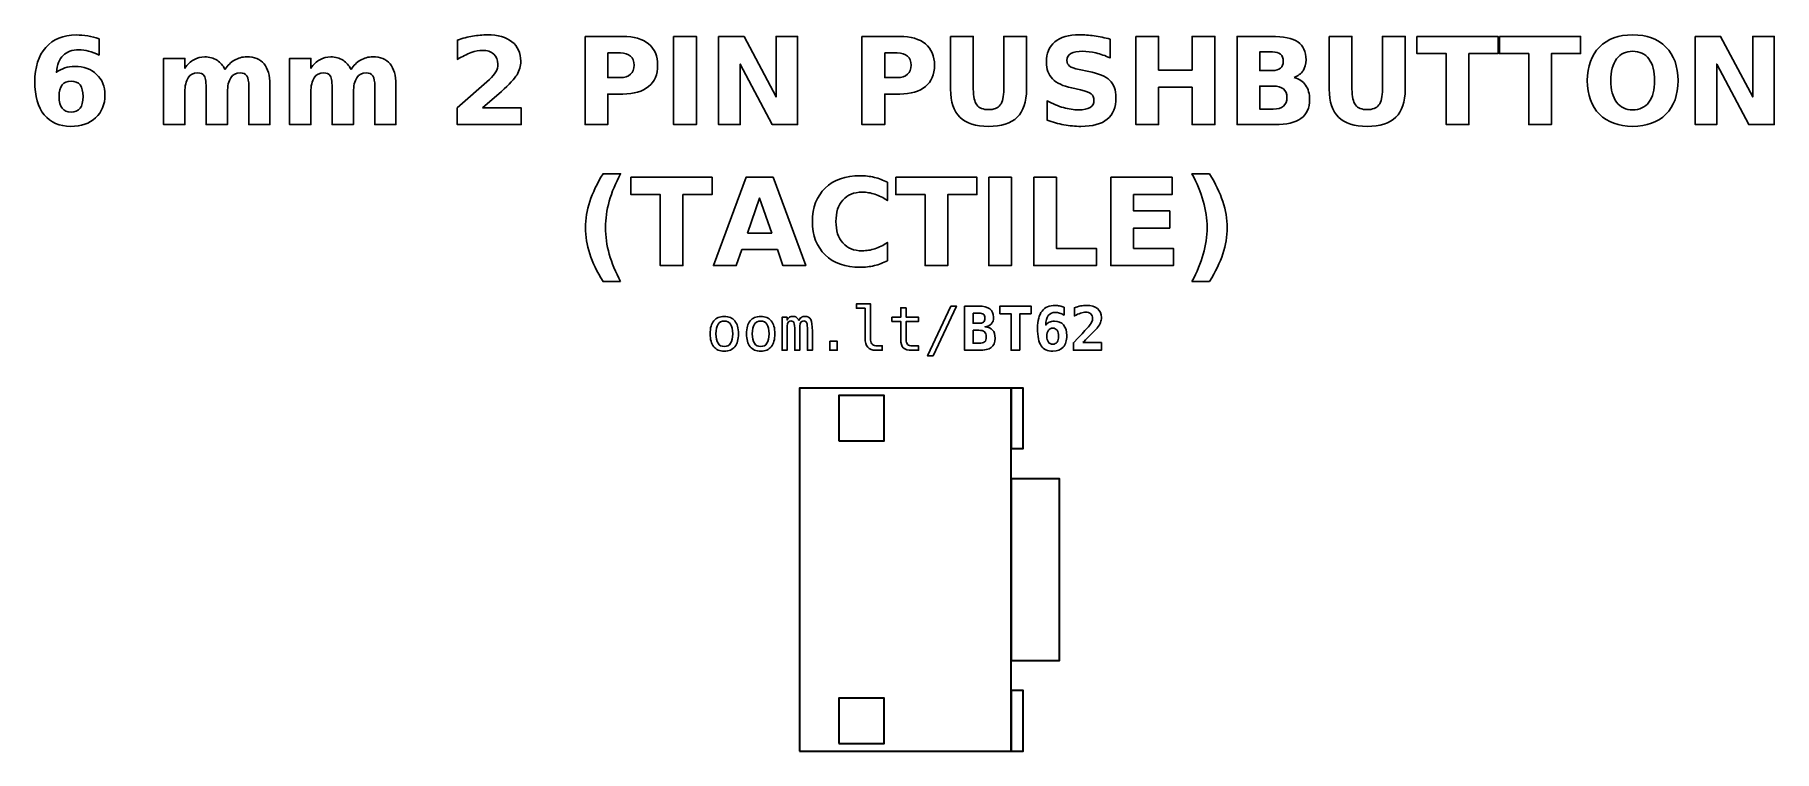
# Model space of a CAD drawing. Header units: centimetres. Extents: x -11.94 to -9.06, y -15.15 to -13.97.
import ezdxf

# ---------------------------------------------------------------- set-up
doc = ezdxf.new("R2010")
doc.units = ezdxf.units.CM
doc.header["$MEASUREMENT"] = 0
doc.layers.add('Layer 1', color=7, linetype='Continuous')

msp = doc.modelspace()

# ---------------------------------------------------------------- linework, layer by layer
at = {"layer": 'Layer 1', "color": 250}
for points, knots in [([(-11.83343, -13.97285), (-11.83343, -13.97285), (-11.83343, -13.99982), (-11.83343, -13.99982), (-11.83343, -13.99982), (-11.83963, -13.99688), (-11.84543, -13.99472), (-11.85089, -13.99332), (-11.85089, -13.99332), (-11.85636, -13.99192), (-11.86173, -13.99122), (-11.86693, -13.99122), (-11.86693, -13.99122), (-11.87813, -13.99122), (-11.88683, -13.99432), (-11.89309, -14.00055), (-11.89309, -14.00055), (-11.89933, -14.00675), (-11.90299, -14.01598), (-11.90403, -14.02822), (-11.90403, -14.02822), (-11.89973, -14.02505), (-11.89506, -14.02265), (-11.89006, -14.02105), (-11.89006, -14.02105), (-11.88506, -14.01945), (-11.87959, -14.01865), (-11.87366, -14.01865), (-11.87366, -14.01865), (-11.85876, -14.01865), (-11.84673, -14.02302), (-11.83759, -14.03175), (-11.83759, -14.03175), (-11.82843, -14.04045), (-11.82386, -14.05188), (-11.82386, -14.06602), (-11.82386, -14.06602), (-11.82386, -14.08165), (-11.82896, -14.09415), (-11.83919, -14.10358), (-11.83919, -14.10358), (-11.84939, -14.11298), (-11.86313, -14.11768), (-11.88029, -14.11768), (-11.88029, -14.11768), (-11.89923, -14.11768), (-11.91389, -14.11128), (-11.92429, -14.09848), (-11.92429, -14.09848), (-11.93466, -14.08572), (-11.93986, -14.06755), (-11.93986, -14.04405), (-11.93986, -14.04405), (-11.93986, -14.01998), (-11.93379, -14.00105), (-11.92166, -13.98728), (-11.92166, -13.98728), (-11.90949, -13.97352), (-11.89286, -13.96662), (-11.87169, -13.96662), (-11.87169, -13.96662), (-11.86499, -13.96662), (-11.85849, -13.96715), (-11.85216, -13.96818), (-11.85216, -13.96818), (-11.84586, -13.96922), (-11.83963, -13.97078), (-11.83343, -13.97285)], [0, 0, 0, 0, 0.0588235, 0.0588235, 0.0588235, 0.0588235, 0.1176471, 0.1176471, 0.1176471, 0.1176471, 0.1764706, 0.1764706, 0.1764706, 0.1764706, 0.2352941, 0.2352941, 0.2352941, 0.2352941, 0.2941176, 0.2941176, 0.2941176, 0.2941176, 0.3529412, 0.3529412, 0.3529412, 0.3529412, 0.4117647, 0.4117647, 0.4117647, 0.4117647, 0.4705882, 0.4705882, 0.4705882, 0.4705882, 0.5294118, 0.5294118, 0.5294118, 0.5294118, 0.5882353, 0.5882353, 0.5882353, 0.5882353, 0.6470588, 0.6470588, 0.6470588, 0.6470588, 0.7058824, 0.7058824, 0.7058824, 0.7058824, 0.7647059, 0.7647059, 0.7647059, 0.7647059, 0.8235294, 0.8235294, 0.8235294, 0.8235294, 0.8823529, 0.8823529, 0.8823529, 0.8823529, 0.9411765, 0.9411765, 0.9411765, 0.9411765, 1, 1, 1, 1]), ([(-11.1994, -14.08722), (-11.1994, -14.08722), (-11.13523, -14.08722), (-11.13523, -14.08722), (-11.13523, -14.08722), (-11.13523, -14.08722), (-11.13523, -14.11485), (-11.13523, -14.11485), (-11.13523, -14.11485), (-11.13523, -14.11485), (-11.2412, -14.11485), (-11.2412, -14.11485), (-11.2412, -14.11485), (-11.2412, -14.11485), (-11.2412, -14.08722), (-11.2412, -14.08722), (-11.2412, -14.08722), (-11.2412, -14.08722), (-11.18796, -14.04025), (-11.18796, -14.04025), (-11.18796, -14.04025), (-11.1832, -14.03595), (-11.1797, -14.03175), (-11.17743, -14.02765), (-11.17743, -14.02765), (-11.17513, -14.02355), (-11.174, -14.01928), (-11.174, -14.01485), (-11.174, -14.01485), (-11.174, -14.00802), (-11.1763, -14.00252), (-11.1809, -13.99835), (-11.1809, -13.99835), (-11.18546, -13.99418), (-11.19156, -13.99212), (-11.1992, -13.99212), (-11.1992, -13.99212), (-11.20506, -13.99212), (-11.21146, -13.99338), (-11.21843, -13.99588), (-11.21843, -13.99588), (-11.2254, -13.99838), (-11.23286, -14.00212), (-11.2408, -14.00705), (-11.2408, -14.00705), (-11.2408, -14.00705), (-11.2408, -13.97502), (-11.2408, -13.97502), (-11.2408, -13.97502), (-11.23233, -13.97222), (-11.22396, -13.97008), (-11.2157, -13.96862), (-11.2157, -13.96862), (-11.20743, -13.96715), (-11.19933, -13.96642), (-11.19136, -13.96642), (-11.19136, -13.96642), (-11.17393, -13.96642), (-11.16036, -13.97025), (-11.1507, -13.97795), (-11.1507, -13.97795), (-11.14103, -13.98562), (-11.1362, -13.99632), (-11.1362, -14.01008), (-11.1362, -14.01008), (-11.1362, -14.01802), (-11.13826, -14.02542), (-11.14236, -14.03228), (-11.14236, -14.03228), (-11.14646, -14.03915), (-11.1551, -14.04835), (-11.16823, -14.05988), (-11.16823, -14.05988), (-11.16823, -14.05988), (-11.1994, -14.08722), (-11.1994, -14.08722)], [0, 0, 0, 0, 0.0526316, 0.0526316, 0.0526316, 0.0526316, 0.1052632, 0.1052632, 0.1052632, 0.1052632, 0.1578947, 0.1578947, 0.1578947, 0.1578947, 0.2105263, 0.2105263, 0.2105263, 0.2105263, 0.2631579, 0.2631579, 0.2631579, 0.2631579, 0.3157895, 0.3157895, 0.3157895, 0.3157895, 0.3684211, 0.3684211, 0.3684211, 0.3684211, 0.4210526, 0.4210526, 0.4210526, 0.4210526, 0.4736842, 0.4736842, 0.4736842, 0.4736842, 0.5263158, 0.5263158, 0.5263158, 0.5263158, 0.5789474, 0.5789474, 0.5789474, 0.5789474, 0.6315789, 0.6315789, 0.6315789, 0.6315789, 0.6842105, 0.6842105, 0.6842105, 0.6842105, 0.7368421, 0.7368421, 0.7368421, 0.7368421, 0.7894737, 0.7894737, 0.7894737, 0.7894737, 0.8421053, 0.8421053, 0.8421053, 0.8421053, 0.8947368, 0.8947368, 0.8947368, 0.8947368, 0.9473684, 0.9473684, 0.9473684, 0.9473684, 1, 1, 1, 1]), ([(-11.02986, -13.96905), (-11.02986, -13.96905), (-10.96746, -13.96905), (-10.96746, -13.96905), (-10.96746, -13.96905), (-10.9489, -13.96905), (-10.93466, -13.97318), (-10.92473, -13.98142), (-10.92473, -13.98142), (-10.9148, -13.98965), (-10.90983, -14.00138), (-10.90983, -14.01662), (-10.90983, -14.01662), (-10.90983, -14.03188), (-10.9148, -14.04365), (-10.92473, -14.05188), (-10.92473, -14.05188), (-10.93466, -14.06012), (-10.9489, -14.06425), (-10.96746, -14.06425), (-10.96746, -14.06425), (-10.96746, -14.06425), (-10.99226, -14.06425), (-10.99226, -14.06425), (-10.99226, -14.06425), (-10.99226, -14.06425), (-10.99226, -14.11485), (-10.99226, -14.11485), (-10.99226, -14.11485), (-10.99226, -14.11485), (-11.02986, -14.11485), (-11.02986, -14.11485), (-11.02986, -14.11485), (-11.02986, -14.11485), (-11.02986, -13.96905), (-11.02986, -13.96905)], [0, 0, 0, 0, 0.1111111, 0.1111111, 0.1111111, 0.1111111, 0.2222222, 0.2222222, 0.2222222, 0.2222222, 0.3333333, 0.3333333, 0.3333333, 0.3333333, 0.4444444, 0.4444444, 0.4444444, 0.4444444, 0.5555556, 0.5555556, 0.5555556, 0.5555556, 0.6666667, 0.6666667, 0.6666667, 0.6666667, 0.7777778, 0.7777778, 0.7777778, 0.7777778, 0.8888889, 0.8888889, 0.8888889, 0.8888889, 1, 1, 1, 1]), ([(-10.88329, -13.96905), (-10.88329, -13.96905), (-10.84569, -13.96905), (-10.84569, -13.96905), (-10.84569, -13.96905), (-10.84569, -13.96905), (-10.84569, -14.11485), (-10.84569, -14.11485), (-10.84569, -14.11485), (-10.84569, -14.11485), (-10.88329, -14.11485), (-10.88329, -14.11485), (-10.88329, -14.11485), (-10.88329, -14.11485), (-10.88329, -13.96905), (-10.88329, -13.96905)], [0, 0, 0, 0, 0.25, 0.25, 0.25, 0.25, 0.5, 0.5, 0.5, 0.5, 0.75, 0.75, 0.75, 0.75, 1, 1, 1, 1]), ([(-10.80889, -13.96905), (-10.80889, -13.96905), (-10.76689, -13.96905), (-10.76689, -13.96905), (-10.76689, -13.96905), (-10.76689, -13.96905), (-10.71386, -14.06905), (-10.71386, -14.06905), (-10.71386, -14.06905), (-10.71386, -14.06905), (-10.71386, -13.96905), (-10.71386, -13.96905), (-10.71386, -13.96905), (-10.71386, -13.96905), (-10.67823, -13.96905), (-10.67823, -13.96905), (-10.67823, -13.96905), (-10.67823, -13.96905), (-10.67823, -14.11485), (-10.67823, -14.11485), (-10.67823, -14.11485), (-10.67823, -14.11485), (-10.72023, -14.11485), (-10.72023, -14.11485), (-10.72023, -14.11485), (-10.72023, -14.11485), (-10.77326, -14.01485), (-10.77326, -14.01485), (-10.77326, -14.01485), (-10.77326, -14.01485), (-10.77326, -14.11485), (-10.77326, -14.11485), (-10.77326, -14.11485), (-10.77326, -14.11485), (-10.80889, -14.11485), (-10.80889, -14.11485), (-10.80889, -14.11485), (-10.80889, -14.11485), (-10.80889, -13.96905), (-10.80889, -13.96905)], [0, 0, 0, 0, 0.1, 0.1, 0.1, 0.1, 0.2, 0.2, 0.2, 0.2, 0.3, 0.3, 0.3, 0.3, 0.4, 0.4, 0.4, 0.4, 0.5, 0.5, 0.5, 0.5, 0.6, 0.6, 0.6, 0.6, 0.7, 0.7, 0.7, 0.7, 0.8, 0.8, 0.8, 0.8, 0.9, 0.9, 0.9, 0.9, 1, 1, 1, 1]), ([(-10.57189, -13.96905), (-10.57189, -13.96905), (-10.50949, -13.96905), (-10.50949, -13.96905), (-10.50949, -13.96905), (-10.49093, -13.96905), (-10.47669, -13.97318), (-10.46676, -13.98142), (-10.46676, -13.98142), (-10.45683, -13.98965), (-10.45186, -14.00138), (-10.45186, -14.01662), (-10.45186, -14.01662), (-10.45186, -14.03188), (-10.45683, -14.04365), (-10.46676, -14.05188), (-10.46676, -14.05188), (-10.47669, -14.06012), (-10.49093, -14.06425), (-10.50949, -14.06425), (-10.50949, -14.06425), (-10.50949, -14.06425), (-10.53429, -14.06425), (-10.53429, -14.06425), (-10.53429, -14.06425), (-10.53429, -14.06425), (-10.53429, -14.11485), (-10.53429, -14.11485), (-10.53429, -14.11485), (-10.53429, -14.11485), (-10.57189, -14.11485), (-10.57189, -14.11485), (-10.57189, -14.11485), (-10.57189, -14.11485), (-10.57189, -13.96905), (-10.57189, -13.96905)], [0, 0, 0, 0, 0.1111111, 0.1111111, 0.1111111, 0.1111111, 0.2222222, 0.2222222, 0.2222222, 0.2222222, 0.3333333, 0.3333333, 0.3333333, 0.3333333, 0.4444444, 0.4444444, 0.4444444, 0.4444444, 0.5555556, 0.5555556, 0.5555556, 0.5555556, 0.6666667, 0.6666667, 0.6666667, 0.6666667, 0.7777778, 0.7777778, 0.7777778, 0.7777778, 0.8888889, 0.8888889, 0.8888889, 0.8888889, 1, 1, 1, 1]), ([(-10.42532, -13.96905), (-10.42532, -13.96905), (-10.38772, -13.96905), (-10.38772, -13.96905), (-10.38772, -13.96905), (-10.38772, -13.96905), (-10.38772, -14.05645), (-10.38772, -14.05645), (-10.38772, -14.05645), (-10.38772, -14.06848), (-10.38576, -14.07712), (-10.38182, -14.08228), (-10.38182, -14.08228), (-10.37789, -14.08745), (-10.37146, -14.09005), (-10.36252, -14.09005), (-10.36252, -14.09005), (-10.35352, -14.09005), (-10.34706, -14.08745), (-10.34312, -14.08228), (-10.34312, -14.08228), (-10.33919, -14.07712), (-10.33722, -14.06848), (-10.33722, -14.05645), (-10.33722, -14.05645), (-10.33722, -14.05645), (-10.33722, -13.96905), (-10.33722, -13.96905), (-10.33722, -13.96905), (-10.33722, -13.96905), (-10.29962, -13.96905), (-10.29962, -13.96905), (-10.29962, -13.96905), (-10.29962, -13.96905), (-10.29962, -14.05645), (-10.29962, -14.05645), (-10.29962, -14.05645), (-10.29962, -14.07708), (-10.30479, -14.09245), (-10.31516, -14.10255), (-10.31516, -14.10255), (-10.32549, -14.11265), (-10.34129, -14.11768), (-10.36252, -14.11768), (-10.36252, -14.11768), (-10.38369, -14.11768), (-10.39946, -14.11265), (-10.40979, -14.10255), (-10.40979, -14.10255), (-10.42016, -14.09245), (-10.42532, -14.07708), (-10.42532, -14.05645), (-10.42532, -14.05645), (-10.42532, -14.05645), (-10.42532, -13.96905), (-10.42532, -13.96905)], [0, 0, 0, 0, 0.0714286, 0.0714286, 0.0714286, 0.0714286, 0.1428571, 0.1428571, 0.1428571, 0.1428571, 0.2142857, 0.2142857, 0.2142857, 0.2142857, 0.2857143, 0.2857143, 0.2857143, 0.2857143, 0.3571429, 0.3571429, 0.3571429, 0.3571429, 0.4285714, 0.4285714, 0.4285714, 0.4285714, 0.5, 0.5, 0.5, 0.5, 0.5714286, 0.5714286, 0.5714286, 0.5714286, 0.6428571, 0.6428571, 0.6428571, 0.6428571, 0.7142857, 0.7142857, 0.7142857, 0.7142857, 0.7857143, 0.7857143, 0.7857143, 0.7857143, 0.8571429, 0.8571429, 0.8571429, 0.8571429, 0.9285714, 0.9285714, 0.9285714, 0.9285714, 1, 1, 1, 1]), ([(-10.16146, -13.97365), (-10.16146, -13.97365), (-10.16146, -14.00448), (-10.16146, -14.00448), (-10.16146, -14.00448), (-10.16946, -14.00092), (-10.17729, -13.99822), (-10.18489, -13.99638), (-10.18489, -13.99638), (-10.19252, -13.99455), (-10.19972, -13.99365), (-10.20649, -13.99365), (-10.20649, -13.99365), (-10.21546, -13.99365), (-10.22212, -13.99488), (-10.22642, -13.99735), (-10.22642, -13.99735), (-10.23072, -13.99985), (-10.23286, -14.00368), (-10.23286, -14.00888), (-10.23286, -14.00888), (-10.23286, -14.01278), (-10.23142, -14.01585), (-10.22852, -14.01802), (-10.22852, -14.01802), (-10.22562, -14.02018), (-10.22036, -14.02208), (-10.21272, -14.02365), (-10.21272, -14.02365), (-10.21272, -14.02365), (-10.19672, -14.02685), (-10.19672, -14.02685), (-10.19672, -14.02685), (-10.18049, -14.03012), (-10.16899, -14.03505), (-10.16216, -14.04172), (-10.16216, -14.04172), (-10.15532, -14.04835), (-10.15189, -14.05778), (-10.15189, -14.07002), (-10.15189, -14.07002), (-10.15189, -14.08612), (-10.15666, -14.09808), (-10.16619, -14.10592), (-10.16619, -14.10592), (-10.17572, -14.11375), (-10.19029, -14.11768), (-10.20989, -14.11768), (-10.20989, -14.11768), (-10.21916, -14.11768), (-10.22842, -14.11682), (-10.23772, -14.11505), (-10.23772, -14.11505), (-10.24702, -14.11328), (-10.25636, -14.11068), (-10.26566, -14.10725), (-10.26566, -14.10725), (-10.26566, -14.10725), (-10.26566, -14.07552), (-10.26566, -14.07552), (-10.26566, -14.07552), (-10.25636, -14.08045), (-10.24736, -14.08418), (-10.23866, -14.08668), (-10.23866, -14.08668), (-10.22996, -14.08918), (-10.22159, -14.09045), (-10.21352, -14.09045), (-10.21352, -14.09045), (-10.20532, -14.09045), (-10.19902, -14.08908), (-10.19466, -14.08635), (-10.19466, -14.08635), (-10.19029, -14.08362), (-10.18812, -14.07972), (-10.18812, -14.07462), (-10.18812, -14.07462), (-10.18812, -14.07008), (-10.18959, -14.06655), (-10.19256, -14.06408), (-10.19256, -14.06408), (-10.19552, -14.06162), (-10.20142, -14.05938), (-10.21029, -14.05745), (-10.21029, -14.05745), (-10.21029, -14.05745), (-10.22486, -14.05422), (-10.22486, -14.05422), (-10.22486, -14.05422), (-10.23942, -14.05108), (-10.25009, -14.04612), (-10.25682, -14.03928), (-10.25682, -14.03928), (-10.26356, -14.03245), (-10.26692, -14.02322), (-10.26692, -14.01165), (-10.26692, -14.01165), (-10.26692, -13.99712), (-10.26222, -13.98595), (-10.25286, -13.97815), (-10.25286, -13.97815), (-10.24349, -13.97032), (-10.23002, -13.96642), (-10.21242, -13.96642), (-10.21242, -13.96642), (-10.20442, -13.96642), (-10.19619, -13.96702), (-10.18772, -13.96822), (-10.18772, -13.96822), (-10.17926, -13.96942), (-10.17049, -13.97122), (-10.16146, -13.97365)], [0, 0, 0, 0, 0.0357143, 0.0357143, 0.0357143, 0.0357143, 0.0714286, 0.0714286, 0.0714286, 0.0714286, 0.1071429, 0.1071429, 0.1071429, 0.1071429, 0.1428571, 0.1428571, 0.1428571, 0.1428571, 0.1785714, 0.1785714, 0.1785714, 0.1785714, 0.2142857, 0.2142857, 0.2142857, 0.2142857, 0.25, 0.25, 0.25, 0.25, 0.2857143, 0.2857143, 0.2857143, 0.2857143, 0.3214286, 0.3214286, 0.3214286, 0.3214286, 0.3571429, 0.3571429, 0.3571429, 0.3571429, 0.3928571, 0.3928571, 0.3928571, 0.3928571, 0.4285714, 0.4285714, 0.4285714, 0.4285714, 0.4642857, 0.4642857, 0.4642857, 0.4642857, 0.5, 0.5, 0.5, 0.5, 0.5357143, 0.5357143, 0.5357143, 0.5357143, 0.5714286, 0.5714286, 0.5714286, 0.5714286, 0.6071429, 0.6071429, 0.6071429, 0.6071429, 0.6428571, 0.6428571, 0.6428571, 0.6428571, 0.6785714, 0.6785714, 0.6785714, 0.6785714, 0.7142857, 0.7142857, 0.7142857, 0.7142857, 0.75, 0.75, 0.75, 0.75, 0.7857143, 0.7857143, 0.7857143, 0.7857143, 0.8214286, 0.8214286, 0.8214286, 0.8214286, 0.8571429, 0.8571429, 0.8571429, 0.8571429, 0.8928571, 0.8928571, 0.8928571, 0.8928571, 0.9285714, 0.9285714, 0.9285714, 0.9285714, 0.9642857, 0.9642857, 0.9642857, 0.9642857, 1, 1, 1, 1]), ([(-10.11889, -13.96905), (-10.11889, -13.96905), (-10.08129, -13.96905), (-10.08129, -13.96905), (-10.08129, -13.96905), (-10.08129, -13.96905), (-10.08129, -14.02462), (-10.08129, -14.02462), (-10.08129, -14.02462), (-10.08129, -14.02462), (-10.02583, -14.02462), (-10.02583, -14.02462), (-10.02583, -14.02462), (-10.02583, -14.02462), (-10.02583, -13.96905), (-10.02583, -13.96905), (-10.02583, -13.96905), (-10.02583, -13.96905), (-9.98823, -13.96905), (-9.98823, -13.96905), (-9.98823, -13.96905), (-9.98823, -13.96905), (-9.98823, -14.11485), (-9.98823, -14.11485), (-9.98823, -14.11485), (-9.98823, -14.11485), (-10.02583, -14.11485), (-10.02583, -14.11485), (-10.02583, -14.11485), (-10.02583, -14.11485), (-10.02583, -14.05305), (-10.02583, -14.05305), (-10.02583, -14.05305), (-10.02583, -14.05305), (-10.08129, -14.05305), (-10.08129, -14.05305), (-10.08129, -14.05305), (-10.08129, -14.05305), (-10.08129, -14.11485), (-10.08129, -14.11485), (-10.08129, -14.11485), (-10.08129, -14.11485), (-10.11889, -14.11485), (-10.11889, -14.11485), (-10.11889, -14.11485), (-10.11889, -14.11485), (-10.11889, -13.96905), (-10.11889, -13.96905)], [0, 0, 0, 0, 0.0833333, 0.0833333, 0.0833333, 0.0833333, 0.1666667, 0.1666667, 0.1666667, 0.1666667, 0.25, 0.25, 0.25, 0.25, 0.3333333, 0.3333333, 0.3333333, 0.3333333, 0.4166667, 0.4166667, 0.4166667, 0.4166667, 0.5, 0.5, 0.5, 0.5, 0.5833333, 0.5833333, 0.5833333, 0.5833333, 0.6666667, 0.6666667, 0.6666667, 0.6666667, 0.75, 0.75, 0.75, 0.75, 0.8333333, 0.8333333, 0.8333333, 0.8333333, 0.9166667, 0.9166667, 0.9166667, 0.9166667, 1, 1, 1, 1]), ([(-9.85689, -14.03682), (-9.84882, -14.03915), (-9.84256, -14.04348), (-9.83812, -14.04982), (-9.83812, -14.04982), (-9.83369, -14.05612), (-9.83149, -14.06388), (-9.83149, -14.07305), (-9.83149, -14.07305), (-9.83149, -14.08712), (-9.83626, -14.09758), (-9.84576, -14.10448), (-9.84576, -14.10448), (-9.85526, -14.11138), (-9.86972, -14.11485), (-9.88912, -14.11485), (-9.88912, -14.11485), (-9.88912, -14.11485), (-9.95152, -14.11485), (-9.95152, -14.11485), (-9.95152, -14.11485), (-9.95152, -14.11485), (-9.95152, -13.96905), (-9.95152, -13.96905), (-9.95152, -13.96905), (-9.95152, -13.96905), (-9.89509, -13.96905), (-9.89509, -13.96905), (-9.89509, -13.96905), (-9.87482, -13.96905), (-9.86016, -13.97212), (-9.85109, -13.97822), (-9.85109, -13.97822), (-9.84199, -13.98435), (-9.83746, -13.99415), (-9.83746, -14.00762), (-9.83746, -14.00762), (-9.83746, -14.01472), (-9.83912, -14.02075), (-9.84242, -14.02575), (-9.84242, -14.02575), (-9.84576, -14.03072), (-9.85056, -14.03442), (-9.85689, -14.03682)], [0, 0, 0, 0, 0.0909091, 0.0909091, 0.0909091, 0.0909091, 0.1818182, 0.1818182, 0.1818182, 0.1818182, 0.2727273, 0.2727273, 0.2727273, 0.2727273, 0.3636364, 0.3636364, 0.3636364, 0.3636364, 0.4545455, 0.4545455, 0.4545455, 0.4545455, 0.5454545, 0.5454545, 0.5454545, 0.5454545, 0.6363636, 0.6363636, 0.6363636, 0.6363636, 0.7272727, 0.7272727, 0.7272727, 0.7272727, 0.8181818, 0.8181818, 0.8181818, 0.8181818, 0.9090909, 0.9090909, 0.9090909, 0.9090909, 1, 1, 1, 1]), ([(-9.79909, -13.96905), (-9.79909, -13.96905), (-9.76149, -13.96905), (-9.76149, -13.96905), (-9.76149, -13.96905), (-9.76149, -13.96905), (-9.76149, -14.05645), (-9.76149, -14.05645), (-9.76149, -14.05645), (-9.76149, -14.06848), (-9.75953, -14.07712), (-9.75559, -14.08228), (-9.75559, -14.08228), (-9.75166, -14.08745), (-9.74523, -14.09005), (-9.73629, -14.09005), (-9.73629, -14.09005), (-9.72729, -14.09005), (-9.72083, -14.08745), (-9.71689, -14.08228), (-9.71689, -14.08228), (-9.71296, -14.07712), (-9.71099, -14.06848), (-9.71099, -14.05645), (-9.71099, -14.05645), (-9.71099, -14.05645), (-9.71099, -13.96905), (-9.71099, -13.96905), (-9.71099, -13.96905), (-9.71099, -13.96905), (-9.67339, -13.96905), (-9.67339, -13.96905), (-9.67339, -13.96905), (-9.67339, -13.96905), (-9.67339, -14.05645), (-9.67339, -14.05645), (-9.67339, -14.05645), (-9.67339, -14.07708), (-9.67856, -14.09245), (-9.68893, -14.10255), (-9.68893, -14.10255), (-9.69926, -14.11265), (-9.71506, -14.11768), (-9.73629, -14.11768), (-9.73629, -14.11768), (-9.75746, -14.11768), (-9.77323, -14.11265), (-9.78356, -14.10255), (-9.78356, -14.10255), (-9.79393, -14.09245), (-9.79909, -14.07708), (-9.79909, -14.05645), (-9.79909, -14.05645), (-9.79909, -14.05645), (-9.79909, -13.96905), (-9.79909, -13.96905)], [0, 0, 0, 0, 0.0714286, 0.0714286, 0.0714286, 0.0714286, 0.1428571, 0.1428571, 0.1428571, 0.1428571, 0.2142857, 0.2142857, 0.2142857, 0.2142857, 0.2857143, 0.2857143, 0.2857143, 0.2857143, 0.3571429, 0.3571429, 0.3571429, 0.3571429, 0.4285714, 0.4285714, 0.4285714, 0.4285714, 0.5, 0.5, 0.5, 0.5, 0.5714286, 0.5714286, 0.5714286, 0.5714286, 0.6428571, 0.6428571, 0.6428571, 0.6428571, 0.7142857, 0.7142857, 0.7142857, 0.7142857, 0.7857143, 0.7857143, 0.7857143, 0.7857143, 0.8571429, 0.8571429, 0.8571429, 0.8571429, 0.9285714, 0.9285714, 0.9285714, 0.9285714, 1, 1, 1, 1]), ([(-9.65409, -13.96905), (-9.65409, -13.96905), (-9.51973, -13.96905), (-9.51973, -13.96905), (-9.51973, -13.96905), (-9.51973, -13.96905), (-9.51973, -13.99748), (-9.51973, -13.99748), (-9.51973, -13.99748), (-9.51973, -13.99748), (-9.56806, -13.99748), (-9.56806, -13.99748), (-9.56806, -13.99748), (-9.56806, -13.99748), (-9.56806, -14.11485), (-9.56806, -14.11485), (-9.56806, -14.11485), (-9.56806, -14.11485), (-9.60566, -14.11485), (-9.60566, -14.11485), (-9.60566, -14.11485), (-9.60566, -14.11485), (-9.60566, -13.99748), (-9.60566, -13.99748), (-9.60566, -13.99748), (-9.60566, -13.99748), (-9.65409, -13.99748), (-9.65409, -13.99748), (-9.65409, -13.99748), (-9.65409, -13.99748), (-9.65409, -13.96905), (-9.65409, -13.96905)], [0, 0, 0, 0, 0.125, 0.125, 0.125, 0.125, 0.25, 0.25, 0.25, 0.25, 0.375, 0.375, 0.375, 0.375, 0.5, 0.5, 0.5, 0.5, 0.625, 0.625, 0.625, 0.625, 0.75, 0.75, 0.75, 0.75, 0.875, 0.875, 0.875, 0.875, 1, 1, 1, 1]), ([(-9.51766, -13.96905), (-9.51766, -13.96905), (-9.3833, -13.96905), (-9.3833, -13.96905), (-9.3833, -13.96905), (-9.3833, -13.96905), (-9.3833, -13.99748), (-9.3833, -13.99748), (-9.3833, -13.99748), (-9.3833, -13.99748), (-9.43163, -13.99748), (-9.43163, -13.99748), (-9.43163, -13.99748), (-9.43163, -13.99748), (-9.43163, -14.11485), (-9.43163, -14.11485), (-9.43163, -14.11485), (-9.43163, -14.11485), (-9.46923, -14.11485), (-9.46923, -14.11485), (-9.46923, -14.11485), (-9.46923, -14.11485), (-9.46923, -13.99748), (-9.46923, -13.99748), (-9.46923, -13.99748), (-9.46923, -13.99748), (-9.51766, -13.99748), (-9.51766, -13.99748), (-9.51766, -13.99748), (-9.51766, -13.99748), (-9.51766, -13.96905), (-9.51766, -13.96905)], [0, 0, 0, 0, 0.125, 0.125, 0.125, 0.125, 0.25, 0.25, 0.25, 0.25, 0.375, 0.375, 0.375, 0.375, 0.5, 0.5, 0.5, 0.5, 0.625, 0.625, 0.625, 0.625, 0.75, 0.75, 0.75, 0.75, 0.875, 0.875, 0.875, 0.875, 1, 1, 1, 1]), ([(-9.29723, -13.96642), (-9.2738, -13.96642), (-9.25543, -13.97312), (-9.24217, -13.98655), (-9.24217, -13.98655), (-9.22887, -13.99995), (-9.22223, -14.01845), (-9.22223, -14.04208), (-9.22223, -14.04208), (-9.22223, -14.06565), (-9.22887, -14.08415), (-9.24217, -14.09755), (-9.24217, -14.09755), (-9.25543, -14.11098), (-9.2738, -14.11768), (-9.29723, -14.11768), (-9.29723, -14.11768), (-9.3206, -14.11768), (-9.33893, -14.11098), (-9.35227, -14.09755), (-9.35227, -14.09755), (-9.36557, -14.08415), (-9.37223, -14.06565), (-9.37223, -14.04208), (-9.37223, -14.04208), (-9.37223, -14.01845), (-9.36557, -13.99995), (-9.35227, -13.98655), (-9.35227, -13.98655), (-9.33893, -13.97312), (-9.3206, -13.96642), (-9.29723, -13.96642)], [0, 0, 0, 0, 0.125, 0.125, 0.125, 0.125, 0.25, 0.25, 0.25, 0.25, 0.375, 0.375, 0.375, 0.375, 0.5, 0.5, 0.5, 0.5, 0.625, 0.625, 0.625, 0.625, 0.75, 0.75, 0.75, 0.75, 0.875, 0.875, 0.875, 0.875, 1, 1, 1, 1]), ([(-9.1938, -13.96905), (-9.1938, -13.96905), (-9.1518, -13.96905), (-9.1518, -13.96905), (-9.1518, -13.96905), (-9.1518, -13.96905), (-9.09877, -14.06905), (-9.09877, -14.06905), (-9.09877, -14.06905), (-9.09877, -14.06905), (-9.09877, -13.96905), (-9.09877, -13.96905), (-9.09877, -13.96905), (-9.09877, -13.96905), (-9.06314, -13.96905), (-9.06314, -13.96905), (-9.06314, -13.96905), (-9.06314, -13.96905), (-9.06314, -14.11485), (-9.06314, -14.11485), (-9.06314, -14.11485), (-9.06314, -14.11485), (-9.10514, -14.11485), (-9.10514, -14.11485), (-9.10514, -14.11485), (-9.10514, -14.11485), (-9.15817, -14.01485), (-9.15817, -14.01485), (-9.15817, -14.01485), (-9.15817, -14.01485), (-9.15817, -14.11485), (-9.15817, -14.11485), (-9.15817, -14.11485), (-9.15817, -14.11485), (-9.1938, -14.11485), (-9.1938, -14.11485), (-9.1938, -14.11485), (-9.1938, -14.11485), (-9.1938, -13.96905), (-9.1938, -13.96905)], [0, 0, 0, 0, 0.1, 0.1, 0.1, 0.1, 0.2, 0.2, 0.2, 0.2, 0.3, 0.3, 0.3, 0.3, 0.4, 0.4, 0.4, 0.4, 0.5, 0.5, 0.5, 0.5, 0.6, 0.6, 0.6, 0.6, 0.7, 0.7, 0.7, 0.7, 0.8, 0.8, 0.8, 0.8, 0.9, 0.9, 0.9, 0.9, 1, 1, 1, 1]), ([(-11.62529, -14.02365), (-11.62086, -14.01688), (-11.61563, -14.01172), (-11.60953, -14.00818), (-11.60953, -14.00818), (-11.60343, -14.00462), (-11.59676, -14.00285), (-11.58946, -14.00285), (-11.58946, -14.00285), (-11.57689, -14.00285), (-11.56733, -14.00672), (-11.56076, -14.01448), (-11.56076, -14.01448), (-11.55419, -14.02222), (-11.55089, -14.03348), (-11.55089, -14.04825), (-11.55089, -14.04825), (-11.55089, -14.04825), (-11.55089, -14.11485), (-11.55089, -14.11485), (-11.55089, -14.11485), (-11.55089, -14.11485), (-11.58606, -14.11485), (-11.58606, -14.11485), (-11.58606, -14.11485), (-11.58606, -14.11485), (-11.58606, -14.05782), (-11.58606, -14.05782), (-11.58606, -14.05782), (-11.58599, -14.05698), (-11.58596, -14.05612), (-11.58593, -14.05518), (-11.58593, -14.05518), (-11.58589, -14.05428), (-11.58586, -14.05298), (-11.58586, -14.05128), (-11.58586, -14.05128), (-11.58586, -14.04355), (-11.58699, -14.03792), (-11.58929, -14.03445), (-11.58929, -14.03445), (-11.59156, -14.03095), (-11.59523, -14.02922), (-11.60029, -14.02922), (-11.60029, -14.02922), (-11.60696, -14.02922), (-11.61206, -14.03195), (-11.61569, -14.03742), (-11.61569, -14.03742), (-11.61929, -14.04288), (-11.62116, -14.05078), (-11.62129, -14.06115), (-11.62129, -14.06115), (-11.62129, -14.06115), (-11.62129, -14.11485), (-11.62129, -14.11485), (-11.62129, -14.11485), (-11.62129, -14.11485), (-11.65646, -14.11485), (-11.65646, -14.11485), (-11.65646, -14.11485), (-11.65646, -14.11485), (-11.65646, -14.05782), (-11.65646, -14.05782), (-11.65646, -14.05782), (-11.65646, -14.04572), (-11.65749, -14.03792), (-11.65959, -14.03445), (-11.65959, -14.03445), (-11.66166, -14.03095), (-11.66536, -14.02922), (-11.67069, -14.02922), (-11.67069, -14.02922), (-11.67743, -14.02922), (-11.68259, -14.03198), (-11.68623, -14.03748), (-11.68623, -14.03748), (-11.68986, -14.04298), (-11.69169, -14.05082), (-11.69169, -14.06105), (-11.69169, -14.06105), (-11.69169, -14.06105), (-11.69169, -14.11485), (-11.69169, -14.11485), (-11.69169, -14.11485), (-11.69169, -14.11485), (-11.72686, -14.11485), (-11.72686, -14.11485), (-11.72686, -14.11485), (-11.72686, -14.11485), (-11.72686, -14.00548), (-11.72686, -14.00548), (-11.72686, -14.00548), (-11.72686, -14.00548), (-11.69169, -14.00548), (-11.69169, -14.00548), (-11.69169, -14.00548), (-11.69169, -14.00548), (-11.69169, -14.02152), (-11.69169, -14.02152), (-11.69169, -14.02152), (-11.68739, -14.01532), (-11.68246, -14.01068), (-11.67689, -14.00755), (-11.67689, -14.00755), (-11.67133, -14.00442), (-11.66519, -14.00285), (-11.65849, -14.00285), (-11.65849, -14.00285), (-11.65096, -14.00285), (-11.64426, -14.00468), (-11.63849, -14.00832), (-11.63849, -14.00832), (-11.63269, -14.01198), (-11.62829, -14.01708), (-11.62529, -14.02365)], [0, 0, 0, 0, 0.0344828, 0.0344828, 0.0344828, 0.0344828, 0.0689655, 0.0689655, 0.0689655, 0.0689655, 0.1034483, 0.1034483, 0.1034483, 0.1034483, 0.137931, 0.137931, 0.137931, 0.137931, 0.1724138, 0.1724138, 0.1724138, 0.1724138, 0.2068966, 0.2068966, 0.2068966, 0.2068966, 0.2413793, 0.2413793, 0.2413793, 0.2413793, 0.2758621, 0.2758621, 0.2758621, 0.2758621, 0.3103448, 0.3103448, 0.3103448, 0.3103448, 0.3448276, 0.3448276, 0.3448276, 0.3448276, 0.3793103, 0.3793103, 0.3793103, 0.3793103, 0.4137931, 0.4137931, 0.4137931, 0.4137931, 0.4482759, 0.4482759, 0.4482759, 0.4482759, 0.4827586, 0.4827586, 0.4827586, 0.4827586, 0.5172414, 0.5172414, 0.5172414, 0.5172414, 0.5517241, 0.5517241, 0.5517241, 0.5517241, 0.5862069, 0.5862069, 0.5862069, 0.5862069, 0.6206897, 0.6206897, 0.6206897, 0.6206897, 0.6551724, 0.6551724, 0.6551724, 0.6551724, 0.6896552, 0.6896552, 0.6896552, 0.6896552, 0.7241379, 0.7241379, 0.7241379, 0.7241379, 0.7586207, 0.7586207, 0.7586207, 0.7586207, 0.7931034, 0.7931034, 0.7931034, 0.7931034, 0.8275862, 0.8275862, 0.8275862, 0.8275862, 0.862069, 0.862069, 0.862069, 0.862069, 0.8965517, 0.8965517, 0.8965517, 0.8965517, 0.9310345, 0.9310345, 0.9310345, 0.9310345, 0.9655172, 0.9655172, 0.9655172, 0.9655172, 1, 1, 1, 1]), ([(-11.41689, -14.02365), (-11.41246, -14.01688), (-11.40723, -14.01172), (-11.40113, -14.00818), (-11.40113, -14.00818), (-11.39503, -14.00462), (-11.38836, -14.00285), (-11.38106, -14.00285), (-11.38106, -14.00285), (-11.36849, -14.00285), (-11.35893, -14.00672), (-11.35236, -14.01448), (-11.35236, -14.01448), (-11.34579, -14.02222), (-11.34249, -14.03348), (-11.34249, -14.04825), (-11.34249, -14.04825), (-11.34249, -14.04825), (-11.34249, -14.11485), (-11.34249, -14.11485), (-11.34249, -14.11485), (-11.34249, -14.11485), (-11.37766, -14.11485), (-11.37766, -14.11485), (-11.37766, -14.11485), (-11.37766, -14.11485), (-11.37766, -14.05782), (-11.37766, -14.05782), (-11.37766, -14.05782), (-11.37759, -14.05698), (-11.37756, -14.05612), (-11.37753, -14.05518), (-11.37753, -14.05518), (-11.37749, -14.05428), (-11.37746, -14.05298), (-11.37746, -14.05128), (-11.37746, -14.05128), (-11.37746, -14.04355), (-11.37859, -14.03792), (-11.38089, -14.03445), (-11.38089, -14.03445), (-11.38316, -14.03095), (-11.38683, -14.02922), (-11.39189, -14.02922), (-11.39189, -14.02922), (-11.39856, -14.02922), (-11.40366, -14.03195), (-11.40729, -14.03742), (-11.40729, -14.03742), (-11.41089, -14.04288), (-11.41276, -14.05078), (-11.41289, -14.06115), (-11.41289, -14.06115), (-11.41289, -14.06115), (-11.41289, -14.11485), (-11.41289, -14.11485), (-11.41289, -14.11485), (-11.41289, -14.11485), (-11.44806, -14.11485), (-11.44806, -14.11485), (-11.44806, -14.11485), (-11.44806, -14.11485), (-11.44806, -14.05782), (-11.44806, -14.05782), (-11.44806, -14.05782), (-11.44806, -14.04572), (-11.44909, -14.03792), (-11.45119, -14.03445), (-11.45119, -14.03445), (-11.45326, -14.03095), (-11.45696, -14.02922), (-11.46229, -14.02922), (-11.46229, -14.02922), (-11.46903, -14.02922), (-11.47419, -14.03198), (-11.47783, -14.03748), (-11.47783, -14.03748), (-11.48146, -14.04298), (-11.48329, -14.05082), (-11.48329, -14.06105), (-11.48329, -14.06105), (-11.48329, -14.06105), (-11.48329, -14.11485), (-11.48329, -14.11485), (-11.48329, -14.11485), (-11.48329, -14.11485), (-11.51846, -14.11485), (-11.51846, -14.11485), (-11.51846, -14.11485), (-11.51846, -14.11485), (-11.51846, -14.00548), (-11.51846, -14.00548), (-11.51846, -14.00548), (-11.51846, -14.00548), (-11.48329, -14.00548), (-11.48329, -14.00548), (-11.48329, -14.00548), (-11.48329, -14.00548), (-11.48329, -14.02152), (-11.48329, -14.02152), (-11.48329, -14.02152), (-11.47899, -14.01532), (-11.47406, -14.01068), (-11.46849, -14.00755), (-11.46849, -14.00755), (-11.46293, -14.00442), (-11.45679, -14.00285), (-11.45009, -14.00285), (-11.45009, -14.00285), (-11.44256, -14.00285), (-11.43586, -14.00468), (-11.43009, -14.00832), (-11.43009, -14.00832), (-11.42429, -14.01198), (-11.41989, -14.01708), (-11.41689, -14.02365)], [0, 0, 0, 0, 0.0344828, 0.0344828, 0.0344828, 0.0344828, 0.0689655, 0.0689655, 0.0689655, 0.0689655, 0.1034483, 0.1034483, 0.1034483, 0.1034483, 0.137931, 0.137931, 0.137931, 0.137931, 0.1724138, 0.1724138, 0.1724138, 0.1724138, 0.2068966, 0.2068966, 0.2068966, 0.2068966, 0.2413793, 0.2413793, 0.2413793, 0.2413793, 0.2758621, 0.2758621, 0.2758621, 0.2758621, 0.3103448, 0.3103448, 0.3103448, 0.3103448, 0.3448276, 0.3448276, 0.3448276, 0.3448276, 0.3793103, 0.3793103, 0.3793103, 0.3793103, 0.4137931, 0.4137931, 0.4137931, 0.4137931, 0.4482759, 0.4482759, 0.4482759, 0.4482759, 0.4827586, 0.4827586, 0.4827586, 0.4827586, 0.5172414, 0.5172414, 0.5172414, 0.5172414, 0.5517241, 0.5517241, 0.5517241, 0.5517241, 0.5862069, 0.5862069, 0.5862069, 0.5862069, 0.6206897, 0.6206897, 0.6206897, 0.6206897, 0.6551724, 0.6551724, 0.6551724, 0.6551724, 0.6896552, 0.6896552, 0.6896552, 0.6896552, 0.7241379, 0.7241379, 0.7241379, 0.7241379, 0.7586207, 0.7586207, 0.7586207, 0.7586207, 0.7931034, 0.7931034, 0.7931034, 0.7931034, 0.8275862, 0.8275862, 0.8275862, 0.8275862, 0.862069, 0.862069, 0.862069, 0.862069, 0.8965517, 0.8965517, 0.8965517, 0.8965517, 0.9310345, 0.9310345, 0.9310345, 0.9310345, 0.9655172, 0.9655172, 0.9655172, 0.9655172, 1, 1, 1, 1]), ([(-10.99226, -13.99628), (-10.99226, -13.99628), (-10.99226, -14.03702), (-10.99226, -14.03702), (-10.99226, -14.03702), (-10.99226, -14.03702), (-10.97146, -14.03702), (-10.97146, -14.03702), (-10.97146, -14.03702), (-10.96416, -14.03702), (-10.95853, -14.03525), (-10.95456, -14.03168), (-10.95456, -14.03168), (-10.9506, -14.02815), (-10.9486, -14.02312), (-10.9486, -14.01662), (-10.9486, -14.01662), (-10.9486, -14.01008), (-10.9506, -14.00508), (-10.95456, -14.00155), (-10.95456, -14.00155), (-10.95853, -13.99805), (-10.96416, -13.99628), (-10.97146, -13.99628), (-10.97146, -13.99628), (-10.97146, -13.99628), (-10.99226, -13.99628), (-10.99226, -13.99628)], [0, 0, 0, 0, 0.1428571, 0.1428571, 0.1428571, 0.1428571, 0.2857143, 0.2857143, 0.2857143, 0.2857143, 0.4285714, 0.4285714, 0.4285714, 0.4285714, 0.5714286, 0.5714286, 0.5714286, 0.5714286, 0.7142857, 0.7142857, 0.7142857, 0.7142857, 0.8571429, 0.8571429, 0.8571429, 0.8571429, 1, 1, 1, 1]), ([(-10.53429, -13.99628), (-10.53429, -13.99628), (-10.53429, -14.03702), (-10.53429, -14.03702), (-10.53429, -14.03702), (-10.53429, -14.03702), (-10.51349, -14.03702), (-10.51349, -14.03702), (-10.51349, -14.03702), (-10.50619, -14.03702), (-10.50056, -14.03525), (-10.49659, -14.03168), (-10.49659, -14.03168), (-10.49263, -14.02815), (-10.49063, -14.02312), (-10.49063, -14.01662), (-10.49063, -14.01662), (-10.49063, -14.01008), (-10.49263, -14.00508), (-10.49659, -14.00155), (-10.49659, -14.00155), (-10.50056, -13.99805), (-10.50619, -13.99628), (-10.51349, -13.99628), (-10.51349, -13.99628), (-10.51349, -13.99628), (-10.53429, -13.99628), (-10.53429, -13.99628)], [0, 0, 0, 0, 0.1428571, 0.1428571, 0.1428571, 0.1428571, 0.2857143, 0.2857143, 0.2857143, 0.2857143, 0.4285714, 0.4285714, 0.4285714, 0.4285714, 0.5714286, 0.5714286, 0.5714286, 0.5714286, 0.7142857, 0.7142857, 0.7142857, 0.7142857, 0.8571429, 0.8571429, 0.8571429, 0.8571429, 1, 1, 1, 1]), ([(-9.89312, -14.02548), (-9.88719, -14.02548), (-9.88269, -14.02418), (-9.87966, -14.02158), (-9.87966, -14.02158), (-9.87659, -14.01898), (-9.87506, -14.01515), (-9.87506, -14.01005), (-9.87506, -14.01005), (-9.87506, -14.00505), (-9.87659, -14.00125), (-9.87966, -13.99862), (-9.87966, -13.99862), (-9.88269, -13.99598), (-9.88719, -13.99465), (-9.89312, -13.99465), (-9.89312, -13.99465), (-9.89312, -13.99465), (-9.91392, -13.99465), (-9.91392, -13.99465), (-9.91392, -13.99465), (-9.91392, -13.99465), (-9.91392, -14.02548), (-9.91392, -14.02548), (-9.91392, -14.02548), (-9.91392, -14.02548), (-9.89312, -14.02548), (-9.89312, -14.02548)], [0, 0, 0, 0, 0.1428571, 0.1428571, 0.1428571, 0.1428571, 0.2857143, 0.2857143, 0.2857143, 0.2857143, 0.4285714, 0.4285714, 0.4285714, 0.4285714, 0.5714286, 0.5714286, 0.5714286, 0.5714286, 0.7142857, 0.7142857, 0.7142857, 0.7142857, 0.8571429, 0.8571429, 0.8571429, 0.8571429, 1, 1, 1, 1]), ([(-9.29723, -13.99365), (-9.3087, -13.99365), (-9.31757, -13.99788), (-9.3239, -14.00635), (-9.3239, -14.00635), (-9.3302, -14.01482), (-9.33337, -14.02672), (-9.33337, -14.04208), (-9.33337, -14.04208), (-9.33337, -14.05742), (-9.3302, -14.06928), (-9.3239, -14.07775), (-9.3239, -14.07775), (-9.31757, -14.08622), (-9.3087, -14.09045), (-9.29723, -14.09045), (-9.29723, -14.09045), (-9.2857, -14.09045), (-9.2768, -14.08622), (-9.27047, -14.07775), (-9.27047, -14.07775), (-9.26417, -14.06928), (-9.261, -14.05742), (-9.261, -14.04208), (-9.261, -14.04208), (-9.261, -14.02672), (-9.26417, -14.01482), (-9.27047, -14.00635), (-9.27047, -14.00635), (-9.2768, -13.99788), (-9.2857, -13.99365), (-9.29723, -13.99365)], [0, 0, 0, 0, 0.125, 0.125, 0.125, 0.125, 0.25, 0.25, 0.25, 0.25, 0.375, 0.375, 0.375, 0.375, 0.5, 0.5, 0.5, 0.5, 0.625, 0.625, 0.625, 0.625, 0.75, 0.75, 0.75, 0.75, 0.875, 0.875, 0.875, 0.875, 1, 1, 1, 1]), ([(-11.87989, -14.04288), (-11.88649, -14.04288), (-11.89143, -14.04502), (-11.89469, -14.04928), (-11.89469, -14.04928), (-11.89799, -14.05355), (-11.89963, -14.05995), (-11.89963, -14.06845), (-11.89963, -14.06845), (-11.89963, -14.07698), (-11.89799, -14.08338), (-11.89469, -14.08765), (-11.89469, -14.08765), (-11.89143, -14.09192), (-11.88649, -14.09405), (-11.87989, -14.09405), (-11.87989, -14.09405), (-11.87326, -14.09405), (-11.86829, -14.09192), (-11.86503, -14.08765), (-11.86503, -14.08765), (-11.86173, -14.08338), (-11.86009, -14.07698), (-11.86009, -14.06845), (-11.86009, -14.06845), (-11.86009, -14.05995), (-11.86173, -14.05355), (-11.86503, -14.04928), (-11.86503, -14.04928), (-11.86829, -14.04502), (-11.87326, -14.04288), (-11.87989, -14.04288)], [0, 0, 0, 0, 0.125, 0.125, 0.125, 0.125, 0.25, 0.25, 0.25, 0.25, 0.375, 0.375, 0.375, 0.375, 0.5, 0.5, 0.5, 0.5, 0.625, 0.625, 0.625, 0.625, 0.75, 0.75, 0.75, 0.75, 0.875, 0.875, 0.875, 0.875, 1, 1, 1, 1]), ([(-9.89186, -14.08925), (-9.88429, -14.08925), (-9.87862, -14.08765), (-9.87479, -14.08448), (-9.87479, -14.08448), (-9.87099, -14.08128), (-9.86909, -14.07645), (-9.86909, -14.07002), (-9.86909, -14.07002), (-9.86909, -14.06372), (-9.87099, -14.05898), (-9.87476, -14.05582), (-9.87476, -14.05582), (-9.87852, -14.05265), (-9.88422, -14.05108), (-9.89186, -14.05108), (-9.89186, -14.05108), (-9.89186, -14.05108), (-9.91392, -14.05108), (-9.91392, -14.05108), (-9.91392, -14.05108), (-9.91392, -14.05108), (-9.91392, -14.08925), (-9.91392, -14.08925), (-9.91392, -14.08925), (-9.91392, -14.08925), (-9.89186, -14.08925), (-9.89186, -14.08925)], [0, 0, 0, 0, 0.1428571, 0.1428571, 0.1428571, 0.1428571, 0.2857143, 0.2857143, 0.2857143, 0.2857143, 0.4285714, 0.4285714, 0.4285714, 0.4285714, 0.5714286, 0.5714286, 0.5714286, 0.5714286, 0.7142857, 0.7142857, 0.7142857, 0.7142857, 0.8571429, 0.8571429, 0.8571429, 0.8571429, 1, 1, 1, 1]), ([(-10.97098, -14.37402), (-10.97098, -14.37402), (-10.99998, -14.37402), (-10.99998, -14.37402), (-10.99998, -14.37402), (-11.00995, -14.35795), (-11.01731, -14.34265), (-11.02205, -14.32815), (-11.02205, -14.32815), (-11.02681, -14.31368), (-11.02918, -14.29932), (-11.02918, -14.28505), (-11.02918, -14.28505), (-11.02918, -14.27078), (-11.02678, -14.25635), (-11.02201, -14.24175), (-11.02201, -14.24175), (-11.01721, -14.22712), (-11.00988, -14.21185), (-10.99998, -14.19588), (-10.99998, -14.19588), (-10.99998, -14.19588), (-10.97098, -14.19588), (-10.97098, -14.19588), (-10.97098, -14.19588), (-10.97931, -14.21132), (-10.98555, -14.22642), (-10.98971, -14.24115), (-10.98971, -14.24115), (-10.99388, -14.25588), (-10.99598, -14.27045), (-10.99598, -14.28485), (-10.99598, -14.28485), (-10.99598, -14.29925), (-10.99391, -14.31382), (-10.98978, -14.32862), (-10.98978, -14.32862), (-10.98565, -14.34338), (-10.97938, -14.35852), (-10.97098, -14.37402)], [0, 0, 0, 0, 0.1, 0.1, 0.1, 0.1, 0.2, 0.2, 0.2, 0.2, 0.3, 0.3, 0.3, 0.3, 0.4, 0.4, 0.4, 0.4, 0.5, 0.5, 0.5, 0.5, 0.6, 0.6, 0.6, 0.6, 0.7, 0.7, 0.7, 0.7, 0.8, 0.8, 0.8, 0.8, 0.9, 0.9, 0.9, 0.9, 1, 1, 1, 1]), ([(-10.95401, -14.20185), (-10.95401, -14.20185), (-10.81965, -14.20185), (-10.81965, -14.20185), (-10.81965, -14.20185), (-10.81965, -14.20185), (-10.81965, -14.23028), (-10.81965, -14.23028), (-10.81965, -14.23028), (-10.81965, -14.23028), (-10.86798, -14.23028), (-10.86798, -14.23028), (-10.86798, -14.23028), (-10.86798, -14.23028), (-10.86798, -14.34765), (-10.86798, -14.34765), (-10.86798, -14.34765), (-10.86798, -14.34765), (-10.90558, -14.34765), (-10.90558, -14.34765), (-10.90558, -14.34765), (-10.90558, -14.34765), (-10.90558, -14.23028), (-10.90558, -14.23028), (-10.90558, -14.23028), (-10.90558, -14.23028), (-10.95401, -14.23028), (-10.95401, -14.23028), (-10.95401, -14.23028), (-10.95401, -14.23028), (-10.95401, -14.20185), (-10.95401, -14.20185)], [0, 0, 0, 0, 0.125, 0.125, 0.125, 0.125, 0.25, 0.25, 0.25, 0.25, 0.375, 0.375, 0.375, 0.375, 0.5, 0.5, 0.5, 0.5, 0.625, 0.625, 0.625, 0.625, 0.75, 0.75, 0.75, 0.75, 0.875, 0.875, 0.875, 0.875, 1, 1, 1, 1]), ([(-10.71172, -14.32112), (-10.71172, -14.32112), (-10.77052, -14.32112), (-10.77052, -14.32112), (-10.77052, -14.32112), (-10.77052, -14.32112), (-10.77978, -14.34765), (-10.77978, -14.34765), (-10.77978, -14.34765), (-10.77978, -14.34765), (-10.81758, -14.34765), (-10.81758, -14.34765), (-10.81758, -14.34765), (-10.81758, -14.34765), (-10.76358, -14.20185), (-10.76358, -14.20185), (-10.76358, -14.20185), (-10.76358, -14.20185), (-10.71875, -14.20185), (-10.71875, -14.20185), (-10.71875, -14.20185), (-10.71875, -14.20185), (-10.66475, -14.34765), (-10.66475, -14.34765), (-10.66475, -14.34765), (-10.66475, -14.34765), (-10.70255, -14.34765), (-10.70255, -14.34765), (-10.70255, -14.34765), (-10.70255, -14.34765), (-10.71172, -14.32112), (-10.71172, -14.32112)], [0, 0, 0, 0, 0.125, 0.125, 0.125, 0.125, 0.25, 0.25, 0.25, 0.25, 0.375, 0.375, 0.375, 0.375, 0.5, 0.5, 0.5, 0.5, 0.625, 0.625, 0.625, 0.625, 0.75, 0.75, 0.75, 0.75, 0.875, 0.875, 0.875, 0.875, 1, 1, 1, 1]), ([(-10.52975, -14.33965), (-10.53665, -14.34322), (-10.54385, -14.34592), (-10.55135, -14.34775), (-10.55135, -14.34775), (-10.55882, -14.34958), (-10.56665, -14.35048), (-10.57478, -14.35048), (-10.57478, -14.35048), (-10.59905, -14.35048), (-10.61828, -14.34368), (-10.63248, -14.33012), (-10.63248, -14.33012), (-10.64668, -14.31655), (-10.65378, -14.29815), (-10.65378, -14.27488), (-10.65378, -14.27488), (-10.65378, -14.25158), (-10.64668, -14.23315), (-10.63248, -14.21958), (-10.63248, -14.21958), (-10.61828, -14.20602), (-10.59905, -14.19922), (-10.57478, -14.19922), (-10.57478, -14.19922), (-10.56665, -14.19922), (-10.55882, -14.20012), (-10.55135, -14.20195), (-10.55135, -14.20195), (-10.54385, -14.20378), (-10.53665, -14.20648), (-10.52975, -14.21005), (-10.52975, -14.21005), (-10.52975, -14.21005), (-10.52975, -14.24022), (-10.52975, -14.24022), (-10.52975, -14.24022), (-10.53672, -14.23545), (-10.54358, -14.23198), (-10.55035, -14.22978), (-10.55035, -14.22978), (-10.55712, -14.22755), (-10.56425, -14.22645), (-10.57175, -14.22645), (-10.57175, -14.22645), (-10.58515, -14.22645), (-10.59572, -14.23075), (-10.60338, -14.23935), (-10.60338, -14.23935), (-10.61108, -14.24795), (-10.61492, -14.25978), (-10.61492, -14.27488), (-10.61492, -14.27488), (-10.61492, -14.28995), (-10.61108, -14.30175), (-10.60338, -14.31035), (-10.60338, -14.31035), (-10.59572, -14.31895), (-10.58515, -14.32325), (-10.57175, -14.32325), (-10.57175, -14.32325), (-10.56425, -14.32325), (-10.55712, -14.32215), (-10.55035, -14.31992), (-10.55035, -14.31992), (-10.54358, -14.31772), (-10.53672, -14.31425), (-10.52975, -14.30948), (-10.52975, -14.30948), (-10.52975, -14.30948), (-10.52975, -14.33965), (-10.52975, -14.33965)], [0, 0, 0, 0, 0.0555556, 0.0555556, 0.0555556, 0.0555556, 0.1111111, 0.1111111, 0.1111111, 0.1111111, 0.1666667, 0.1666667, 0.1666667, 0.1666667, 0.2222222, 0.2222222, 0.2222222, 0.2222222, 0.2777778, 0.2777778, 0.2777778, 0.2777778, 0.3333333, 0.3333333, 0.3333333, 0.3333333, 0.3888889, 0.3888889, 0.3888889, 0.3888889, 0.4444444, 0.4444444, 0.4444444, 0.4444444, 0.5, 0.5, 0.5, 0.5, 0.5555556, 0.5555556, 0.5555556, 0.5555556, 0.6111111, 0.6111111, 0.6111111, 0.6111111, 0.6666667, 0.6666667, 0.6666667, 0.6666667, 0.7222222, 0.7222222, 0.7222222, 0.7222222, 0.7777778, 0.7777778, 0.7777778, 0.7777778, 0.8333333, 0.8333333, 0.8333333, 0.8333333, 0.8888889, 0.8888889, 0.8888889, 0.8888889, 0.9444444, 0.9444444, 0.9444444, 0.9444444, 1, 1, 1, 1]), ([(-10.51601, -14.20185), (-10.51601, -14.20185), (-10.38165, -14.20185), (-10.38165, -14.20185), (-10.38165, -14.20185), (-10.38165, -14.20185), (-10.38165, -14.23028), (-10.38165, -14.23028), (-10.38165, -14.23028), (-10.38165, -14.23028), (-10.42998, -14.23028), (-10.42998, -14.23028), (-10.42998, -14.23028), (-10.42998, -14.23028), (-10.42998, -14.34765), (-10.42998, -14.34765), (-10.42998, -14.34765), (-10.42998, -14.34765), (-10.46758, -14.34765), (-10.46758, -14.34765), (-10.46758, -14.34765), (-10.46758, -14.34765), (-10.46758, -14.23028), (-10.46758, -14.23028), (-10.46758, -14.23028), (-10.46758, -14.23028), (-10.51601, -14.23028), (-10.51601, -14.23028), (-10.51601, -14.23028), (-10.51601, -14.23028), (-10.51601, -14.20185), (-10.51601, -14.20185)], [0, 0, 0, 0, 0.125, 0.125, 0.125, 0.125, 0.25, 0.25, 0.25, 0.25, 0.375, 0.375, 0.375, 0.375, 0.5, 0.5, 0.5, 0.5, 0.625, 0.625, 0.625, 0.625, 0.75, 0.75, 0.75, 0.75, 0.875, 0.875, 0.875, 0.875, 1, 1, 1, 1]), ([(-10.36218, -14.20185), (-10.36218, -14.20185), (-10.32458, -14.20185), (-10.32458, -14.20185), (-10.32458, -14.20185), (-10.32458, -14.20185), (-10.32458, -14.34765), (-10.32458, -14.34765), (-10.32458, -14.34765), (-10.32458, -14.34765), (-10.36218, -14.34765), (-10.36218, -14.34765), (-10.36218, -14.34765), (-10.36218, -14.34765), (-10.36218, -14.20185), (-10.36218, -14.20185)], [0, 0, 0, 0, 0.25, 0.25, 0.25, 0.25, 0.5, 0.5, 0.5, 0.5, 0.75, 0.75, 0.75, 0.75, 1, 1, 1, 1]), ([(-10.28778, -14.20185), (-10.28778, -14.20185), (-10.25018, -14.20185), (-10.25018, -14.20185), (-10.25018, -14.20185), (-10.25018, -14.20185), (-10.25018, -14.31922), (-10.25018, -14.31922), (-10.25018, -14.31922), (-10.25018, -14.31922), (-10.18418, -14.31922), (-10.18418, -14.31922), (-10.18418, -14.31922), (-10.18418, -14.31922), (-10.18418, -14.34765), (-10.18418, -14.34765), (-10.18418, -14.34765), (-10.18418, -14.34765), (-10.28778, -14.34765), (-10.28778, -14.34765), (-10.28778, -14.34765), (-10.28778, -14.34765), (-10.28778, -14.20185), (-10.28778, -14.20185)], [0, 0, 0, 0, 0.1666667, 0.1666667, 0.1666667, 0.1666667, 0.3333333, 0.3333333, 0.3333333, 0.3333333, 0.5, 0.5, 0.5, 0.5, 0.6666667, 0.6666667, 0.6666667, 0.6666667, 0.8333333, 0.8333333, 0.8333333, 0.8333333, 1, 1, 1, 1]), ([(-10.16035, -14.20185), (-10.16035, -14.20185), (-10.05889, -14.20185), (-10.05889, -14.20185), (-10.05889, -14.20185), (-10.05889, -14.20185), (-10.05889, -14.23028), (-10.05889, -14.23028), (-10.05889, -14.23028), (-10.05889, -14.23028), (-10.12275, -14.23028), (-10.12275, -14.23028), (-10.12275, -14.23028), (-10.12275, -14.23028), (-10.12275, -14.25742), (-10.12275, -14.25742), (-10.12275, -14.25742), (-10.12275, -14.25742), (-10.06272, -14.25742), (-10.06272, -14.25742), (-10.06272, -14.25742), (-10.06272, -14.25742), (-10.06272, -14.28585), (-10.06272, -14.28585), (-10.06272, -14.28585), (-10.06272, -14.28585), (-10.12275, -14.28585), (-10.12275, -14.28585), (-10.12275, -14.28585), (-10.12275, -14.28585), (-10.12275, -14.31922), (-10.12275, -14.31922), (-10.12275, -14.31922), (-10.12275, -14.31922), (-10.05675, -14.31922), (-10.05675, -14.31922), (-10.05675, -14.31922), (-10.05675, -14.31922), (-10.05675, -14.34765), (-10.05675, -14.34765), (-10.05675, -14.34765), (-10.05675, -14.34765), (-10.16035, -14.34765), (-10.16035, -14.34765), (-10.16035, -14.34765), (-10.16035, -14.34765), (-10.16035, -14.20185), (-10.16035, -14.20185)], [0, 0, 0, 0, 0.0833333, 0.0833333, 0.0833333, 0.0833333, 0.1666667, 0.1666667, 0.1666667, 0.1666667, 0.25, 0.25, 0.25, 0.25, 0.3333333, 0.3333333, 0.3333333, 0.3333333, 0.4166667, 0.4166667, 0.4166667, 0.4166667, 0.5, 0.5, 0.5, 0.5, 0.5833333, 0.5833333, 0.5833333, 0.5833333, 0.6666667, 0.6666667, 0.6666667, 0.6666667, 0.75, 0.75, 0.75, 0.75, 0.8333333, 0.8333333, 0.8333333, 0.8333333, 0.9166667, 0.9166667, 0.9166667, 0.9166667, 1, 1, 1, 1]), ([(-10.02609, -14.37402), (-10.01776, -14.35852), (-10.01149, -14.34338), (-10.00732, -14.32862), (-10.00732, -14.32862), (-10.00316, -14.31382), (-10.00109, -14.29925), (-10.00109, -14.28485), (-10.00109, -14.28485), (-10.00109, -14.27045), (-10.00316, -14.25588), (-10.00732, -14.24115), (-10.00732, -14.24115), (-10.01149, -14.22642), (-10.01776, -14.21132), (-10.02609, -14.19588), (-10.02609, -14.19588), (-10.02609, -14.19588), (-9.99709, -14.19588), (-9.99709, -14.19588), (-9.99709, -14.19588), (-9.98719, -14.21185), (-9.97986, -14.22712), (-9.97506, -14.24175), (-9.97506, -14.24175), (-9.97029, -14.25635), (-9.96789, -14.27078), (-9.96789, -14.28505), (-9.96789, -14.28505), (-9.96789, -14.29932), (-9.97026, -14.31368), (-9.97502, -14.32815), (-9.97502, -14.32815), (-9.97976, -14.34265), (-9.98712, -14.35795), (-9.99709, -14.37402), (-9.99709, -14.37402), (-9.99709, -14.37402), (-10.02609, -14.37402), (-10.02609, -14.37402)], [0, 0, 0, 0, 0.1, 0.1, 0.1, 0.1, 0.2, 0.2, 0.2, 0.2, 0.3, 0.3, 0.3, 0.3, 0.4, 0.4, 0.4, 0.4, 0.5, 0.5, 0.5, 0.5, 0.6, 0.6, 0.6, 0.6, 0.7, 0.7, 0.7, 0.7, 0.8, 0.8, 0.8, 0.8, 0.9, 0.9, 0.9, 0.9, 1, 1, 1, 1]), ([(-10.76115, -14.29405), (-10.76115, -14.29405), (-10.72118, -14.29405), (-10.72118, -14.29405), (-10.72118, -14.29405), (-10.72118, -14.29405), (-10.74112, -14.23605), (-10.74112, -14.23605), (-10.74112, -14.23605), (-10.74112, -14.23605), (-10.76115, -14.29405), (-10.76115, -14.29405)], [0, 0, 0, 0, 0.3333333, 0.3333333, 0.3333333, 0.3333333, 0.6666667, 0.6666667, 0.6666667, 0.6666667, 1, 1, 1, 1]), ([(-10.55763, -14.46782), (-10.55763, -14.47186), (-10.5569, -14.47489), (-10.55541, -14.47694), (-10.55541, -14.47694), (-10.55393, -14.47899), (-10.55175, -14.48002), (-10.54885, -14.48002), (-10.54885, -14.48002), (-10.54885, -14.48002), (-10.53835, -14.48002), (-10.53835, -14.48002), (-10.53835, -14.48002), (-10.53835, -14.48002), (-10.53835, -14.48764), (-10.53835, -14.48764), (-10.53835, -14.48764), (-10.53835, -14.48764), (-10.54971, -14.48764), (-10.54971, -14.48764), (-10.54971, -14.48764), (-10.5551, -14.48764), (-10.55925, -14.48591), (-10.5622, -14.48246), (-10.5622, -14.48246), (-10.56515, -14.47901), (-10.56661, -14.47412), (-10.56661, -14.46782), (-10.56661, -14.46782), (-10.56661, -14.46782), (-10.56661, -14.41816), (-10.56661, -14.41816), (-10.56661, -14.41816), (-10.56661, -14.41816), (-10.58101, -14.41816), (-10.58101, -14.41816), (-10.58101, -14.41816), (-10.58101, -14.41816), (-10.58101, -14.41112), (-10.58101, -14.41112), (-10.58101, -14.41112), (-10.58101, -14.41112), (-10.55763, -14.41112), (-10.55763, -14.41112), (-10.55763, -14.41112), (-10.55763, -14.41112), (-10.55763, -14.46782), (-10.55763, -14.46782)], [0, 0, 0, 0, 0.0833333, 0.0833333, 0.0833333, 0.0833333, 0.1666667, 0.1666667, 0.1666667, 0.1666667, 0.25, 0.25, 0.25, 0.25, 0.3333333, 0.3333333, 0.3333333, 0.3333333, 0.4166667, 0.4166667, 0.4166667, 0.4166667, 0.5, 0.5, 0.5, 0.5, 0.5833333, 0.5833333, 0.5833333, 0.5833333, 0.6666667, 0.6666667, 0.6666667, 0.6666667, 0.75, 0.75, 0.75, 0.75, 0.8333333, 0.8333333, 0.8333333, 0.8333333, 0.9166667, 0.9166667, 0.9166667, 0.9166667, 1, 1, 1, 1]), ([(-10.79955, -14.43164), (-10.79196, -14.43164), (-10.78616, -14.43409), (-10.78215, -14.43901), (-10.78215, -14.43901), (-10.77813, -14.44392), (-10.77611, -14.45104), (-10.77611, -14.46034), (-10.77611, -14.46034), (-10.77611, -14.46969), (-10.77811, -14.47681), (-10.78211, -14.48171), (-10.78211, -14.48171), (-10.78613, -14.48661), (-10.79193, -14.48906), (-10.79955, -14.48906), (-10.79955, -14.48906), (-10.80715, -14.48906), (-10.81293, -14.48661), (-10.81695, -14.48171), (-10.81695, -14.48171), (-10.82095, -14.47681), (-10.82295, -14.46969), (-10.82295, -14.46034), (-10.82295, -14.46034), (-10.82295, -14.45104), (-10.82095, -14.44392), (-10.81695, -14.43901), (-10.81695, -14.43901), (-10.81293, -14.43409), (-10.80715, -14.43164), (-10.79955, -14.43164)], [0, 0, 0, 0, 0.125, 0.125, 0.125, 0.125, 0.25, 0.25, 0.25, 0.25, 0.375, 0.375, 0.375, 0.375, 0.5, 0.5, 0.5, 0.5, 0.625, 0.625, 0.625, 0.625, 0.75, 0.75, 0.75, 0.75, 0.875, 0.875, 0.875, 0.875, 1, 1, 1, 1]), ([(-10.79955, -14.43926), (-10.80411, -14.43926), (-10.80756, -14.44102), (-10.80991, -14.44457), (-10.80991, -14.44457), (-10.81226, -14.44812), (-10.81343, -14.45339), (-10.81343, -14.46034), (-10.81343, -14.46034), (-10.81343, -14.46727), (-10.81226, -14.47252), (-10.80991, -14.47609), (-10.80991, -14.47609), (-10.80756, -14.47966), (-10.80411, -14.48144), (-10.79955, -14.48144), (-10.79955, -14.48144), (-10.79496, -14.48144), (-10.7915, -14.47966), (-10.78915, -14.47609), (-10.78915, -14.47609), (-10.7868, -14.47252), (-10.78563, -14.46727), (-10.78563, -14.46034), (-10.78563, -14.46034), (-10.78563, -14.45339), (-10.7868, -14.44812), (-10.78915, -14.44457), (-10.78915, -14.44457), (-10.7915, -14.44102), (-10.79496, -14.43926), (-10.79955, -14.43926)], [0, 0, 0, 0, 0.125, 0.125, 0.125, 0.125, 0.25, 0.25, 0.25, 0.25, 0.375, 0.375, 0.375, 0.375, 0.5, 0.5, 0.5, 0.5, 0.625, 0.625, 0.625, 0.625, 0.75, 0.75, 0.75, 0.75, 0.875, 0.875, 0.875, 0.875, 1, 1, 1, 1]), ([(-10.73935, -14.43164), (-10.73176, -14.43164), (-10.72596, -14.43409), (-10.72195, -14.43901), (-10.72195, -14.43901), (-10.71793, -14.44392), (-10.71591, -14.45104), (-10.71591, -14.46034), (-10.71591, -14.46034), (-10.71591, -14.46969), (-10.71791, -14.47681), (-10.72191, -14.48171), (-10.72191, -14.48171), (-10.72593, -14.48661), (-10.73173, -14.48906), (-10.73935, -14.48906), (-10.73935, -14.48906), (-10.74695, -14.48906), (-10.75273, -14.48661), (-10.75675, -14.48171), (-10.75675, -14.48171), (-10.76075, -14.47681), (-10.76275, -14.46969), (-10.76275, -14.46034), (-10.76275, -14.46034), (-10.76275, -14.45104), (-10.76075, -14.44392), (-10.75675, -14.43901), (-10.75675, -14.43901), (-10.75273, -14.43409), (-10.74695, -14.43164), (-10.73935, -14.43164)], [0, 0, 0, 0, 0.125, 0.125, 0.125, 0.125, 0.25, 0.25, 0.25, 0.25, 0.375, 0.375, 0.375, 0.375, 0.5, 0.5, 0.5, 0.5, 0.625, 0.625, 0.625, 0.625, 0.75, 0.75, 0.75, 0.75, 0.875, 0.875, 0.875, 0.875, 1, 1, 1, 1]), ([(-10.73935, -14.43926), (-10.74391, -14.43926), (-10.74736, -14.44102), (-10.74971, -14.44457), (-10.74971, -14.44457), (-10.75206, -14.44812), (-10.75323, -14.45339), (-10.75323, -14.46034), (-10.75323, -14.46034), (-10.75323, -14.46727), (-10.75206, -14.47252), (-10.74971, -14.47609), (-10.74971, -14.47609), (-10.74736, -14.47966), (-10.74391, -14.48144), (-10.73935, -14.48144), (-10.73935, -14.48144), (-10.73476, -14.48144), (-10.7313, -14.47966), (-10.72895, -14.47609), (-10.72895, -14.47609), (-10.7266, -14.47252), (-10.72543, -14.46727), (-10.72543, -14.46034), (-10.72543, -14.46034), (-10.72543, -14.45339), (-10.7266, -14.44812), (-10.72895, -14.44457), (-10.72895, -14.44457), (-10.7313, -14.44102), (-10.73476, -14.43926), (-10.73935, -14.43926)], [0, 0, 0, 0, 0.125, 0.125, 0.125, 0.125, 0.25, 0.25, 0.25, 0.25, 0.375, 0.375, 0.375, 0.375, 0.5, 0.5, 0.5, 0.5, 0.625, 0.625, 0.625, 0.625, 0.75, 0.75, 0.75, 0.75, 0.875, 0.875, 0.875, 0.875, 1, 1, 1, 1]), ([(-10.67623, -14.43852), (-10.67513, -14.43617), (-10.67371, -14.43444), (-10.672, -14.43332), (-10.672, -14.43332), (-10.6703, -14.43221), (-10.66823, -14.43164), (-10.66583, -14.43164), (-10.66583, -14.43164), (-10.66143, -14.43164), (-10.65833, -14.43334), (-10.65653, -14.43674), (-10.65653, -14.43674), (-10.65471, -14.44014), (-10.65381, -14.44654), (-10.65381, -14.45596), (-10.65381, -14.45596), (-10.65381, -14.45596), (-10.65381, -14.48764), (-10.65381, -14.48764), (-10.65381, -14.48764), (-10.65381, -14.48764), (-10.66201, -14.48764), (-10.66201, -14.48764), (-10.66201, -14.48764), (-10.66201, -14.48764), (-10.66201, -14.45634), (-10.66201, -14.45634), (-10.66201, -14.45634), (-10.66201, -14.44862), (-10.66245, -14.44384), (-10.66331, -14.44196), (-10.66331, -14.44196), (-10.66416, -14.44009), (-10.66575, -14.43916), (-10.66803, -14.43916), (-10.66803, -14.43916), (-10.67063, -14.43916), (-10.67241, -14.44016), (-10.67338, -14.44216), (-10.67338, -14.44216), (-10.67433, -14.44416), (-10.67481, -14.44889), (-10.67481, -14.45634), (-10.67481, -14.45634), (-10.67481, -14.45634), (-10.67481, -14.48764), (-10.67481, -14.48764), (-10.67481, -14.48764), (-10.67481, -14.48764), (-10.68301, -14.48764), (-10.68301, -14.48764), (-10.68301, -14.48764), (-10.68301, -14.48764), (-10.68301, -14.45634), (-10.68301, -14.45634), (-10.68301, -14.45634), (-10.68301, -14.44852), (-10.68348, -14.44371), (-10.68441, -14.44189), (-10.68441, -14.44189), (-10.68533, -14.44007), (-10.687, -14.43916), (-10.68941, -14.43916), (-10.68941, -14.43916), (-10.6918, -14.43916), (-10.69345, -14.44016), (-10.69436, -14.44216), (-10.69436, -14.44216), (-10.6953, -14.44416), (-10.69576, -14.44889), (-10.69576, -14.45634), (-10.69576, -14.45634), (-10.69576, -14.45634), (-10.69576, -14.48764), (-10.69576, -14.48764), (-10.69576, -14.48764), (-10.69576, -14.48764), (-10.70391, -14.48764), (-10.70391, -14.48764), (-10.70391, -14.48764), (-10.70391, -14.48764), (-10.70391, -14.43296), (-10.70391, -14.43296), (-10.70391, -14.43296), (-10.70391, -14.43296), (-10.69576, -14.43296), (-10.69576, -14.43296), (-10.69576, -14.43296), (-10.69576, -14.43296), (-10.69576, -14.43764), (-10.69576, -14.43764), (-10.69576, -14.43764), (-10.6947, -14.43569), (-10.69335, -14.43421), (-10.69173, -14.43317), (-10.69173, -14.43317), (-10.69013, -14.43216), (-10.6883, -14.43164), (-10.68625, -14.43164), (-10.68625, -14.43164), (-10.68376, -14.43164), (-10.68171, -14.43221), (-10.68006, -14.43334), (-10.68006, -14.43334), (-10.67841, -14.43449), (-10.67715, -14.43621), (-10.67623, -14.43852)], [0, 0, 0, 0, 0.037037, 0.037037, 0.037037, 0.037037, 0.0740741, 0.0740741, 0.0740741, 0.0740741, 0.1111111, 0.1111111, 0.1111111, 0.1111111, 0.1481481, 0.1481481, 0.1481481, 0.1481481, 0.1851852, 0.1851852, 0.1851852, 0.1851852, 0.2222222, 0.2222222, 0.2222222, 0.2222222, 0.2592593, 0.2592593, 0.2592593, 0.2592593, 0.2962963, 0.2962963, 0.2962963, 0.2962963, 0.3333333, 0.3333333, 0.3333333, 0.3333333, 0.3703704, 0.3703704, 0.3703704, 0.3703704, 0.4074074, 0.4074074, 0.4074074, 0.4074074, 0.4444444, 0.4444444, 0.4444444, 0.4444444, 0.4814815, 0.4814815, 0.4814815, 0.4814815, 0.5185185, 0.5185185, 0.5185185, 0.5185185, 0.5555556, 0.5555556, 0.5555556, 0.5555556, 0.5925926, 0.5925926, 0.5925926, 0.5925926, 0.6296296, 0.6296296, 0.6296296, 0.6296296, 0.6666667, 0.6666667, 0.6666667, 0.6666667, 0.7037037, 0.7037037, 0.7037037, 0.7037037, 0.7407407, 0.7407407, 0.7407407, 0.7407407, 0.7777778, 0.7777778, 0.7777778, 0.7777778, 0.8148148, 0.8148148, 0.8148148, 0.8148148, 0.8518519, 0.8518519, 0.8518519, 0.8518519, 0.8888889, 0.8888889, 0.8888889, 0.8888889, 0.9259259, 0.9259259, 0.9259259, 0.9259259, 0.962963, 0.962963, 0.962963, 0.962963, 1, 1, 1, 1]), ([(-10.49865, -14.41742), (-10.49865, -14.41742), (-10.49865, -14.43296), (-10.49865, -14.43296), (-10.49865, -14.43296), (-10.49865, -14.43296), (-10.47823, -14.43296), (-10.47823, -14.43296), (-10.47823, -14.43296), (-10.47823, -14.43296), (-10.47823, -14.43994), (-10.47823, -14.43994), (-10.47823, -14.43994), (-10.47823, -14.43994), (-10.49865, -14.43994), (-10.49865, -14.43994), (-10.49865, -14.43994), (-10.49865, -14.43994), (-10.49865, -14.46962), (-10.49865, -14.46962), (-10.49865, -14.46962), (-10.49865, -14.47366), (-10.49788, -14.47647), (-10.49635, -14.47806), (-10.49635, -14.47806), (-10.49481, -14.47966), (-10.49215, -14.48046), (-10.48835, -14.48046), (-10.48835, -14.48046), (-10.48835, -14.48046), (-10.47823, -14.48046), (-10.47823, -14.48046), (-10.47823, -14.48046), (-10.47823, -14.48046), (-10.47823, -14.48764), (-10.47823, -14.48764), (-10.47823, -14.48764), (-10.47823, -14.48764), (-10.48921, -14.48764), (-10.48921, -14.48764), (-10.48921, -14.48764), (-10.49596, -14.48764), (-10.50071, -14.48629), (-10.50348, -14.48359), (-10.50348, -14.48359), (-10.50625, -14.48089), (-10.50763, -14.47622), (-10.50763, -14.46962), (-10.50763, -14.46962), (-10.50763, -14.46962), (-10.50763, -14.43994), (-10.50763, -14.43994), (-10.50763, -14.43994), (-10.50763, -14.43994), (-10.52223, -14.43994), (-10.52223, -14.43994), (-10.52223, -14.43994), (-10.52223, -14.43994), (-10.52223, -14.43296), (-10.52223, -14.43296), (-10.52223, -14.43296), (-10.52223, -14.43296), (-10.50763, -14.43296), (-10.50763, -14.43296), (-10.50763, -14.43296), (-10.50763, -14.43296), (-10.50763, -14.41742), (-10.50763, -14.41742), (-10.50763, -14.41742), (-10.50763, -14.41742), (-10.49865, -14.41742), (-10.49865, -14.41742)], [0, 0, 0, 0, 0.0555556, 0.0555556, 0.0555556, 0.0555556, 0.1111111, 0.1111111, 0.1111111, 0.1111111, 0.1666667, 0.1666667, 0.1666667, 0.1666667, 0.2222222, 0.2222222, 0.2222222, 0.2222222, 0.2777778, 0.2777778, 0.2777778, 0.2777778, 0.3333333, 0.3333333, 0.3333333, 0.3333333, 0.3888889, 0.3888889, 0.3888889, 0.3888889, 0.4444444, 0.4444444, 0.4444444, 0.4444444, 0.5, 0.5, 0.5, 0.5, 0.5555556, 0.5555556, 0.5555556, 0.5555556, 0.6111111, 0.6111111, 0.6111111, 0.6111111, 0.6666667, 0.6666667, 0.6666667, 0.6666667, 0.7222222, 0.7222222, 0.7222222, 0.7222222, 0.7777778, 0.7777778, 0.7777778, 0.7777778, 0.8333333, 0.8333333, 0.8333333, 0.8333333, 0.8888889, 0.8888889, 0.8888889, 0.8888889, 0.9444444, 0.9444444, 0.9444444, 0.9444444, 1, 1, 1, 1]), ([(-10.42501, -14.41474), (-10.42501, -14.41474), (-10.41573, -14.41474), (-10.41573, -14.41474), (-10.41573, -14.41474), (-10.41573, -14.41474), (-10.45411, -14.49692), (-10.45411, -14.49692), (-10.45411, -14.49692), (-10.45411, -14.49692), (-10.46345, -14.49692), (-10.46345, -14.49692), (-10.46345, -14.49692), (-10.46345, -14.49692), (-10.42501, -14.41474), (-10.42501, -14.41474)], [0, 0, 0, 0, 0.25, 0.25, 0.25, 0.25, 0.5, 0.5, 0.5, 0.5, 0.75, 0.75, 0.75, 0.75, 1, 1, 1, 1]), ([(-10.40213, -14.41464), (-10.40213, -14.41464), (-10.37865, -14.41464), (-10.37865, -14.41464), (-10.37865, -14.41464), (-10.37053, -14.41464), (-10.36445, -14.41617), (-10.36036, -14.41926), (-10.36036, -14.41926), (-10.35628, -14.42232), (-10.35423, -14.42692), (-10.35423, -14.43304), (-10.35423, -14.43304), (-10.35423, -14.43774), (-10.35543, -14.44139), (-10.35785, -14.44402), (-10.35785, -14.44402), (-10.36025, -14.44667), (-10.36378, -14.44819), (-10.36843, -14.44862), (-10.36843, -14.44862), (-10.36286, -14.44917), (-10.35868, -14.45104), (-10.35586, -14.45424), (-10.35586, -14.45424), (-10.35305, -14.45742), (-10.35165, -14.46189), (-10.35165, -14.46762), (-10.35165, -14.46762), (-10.35165, -14.47466), (-10.35376, -14.47974), (-10.358, -14.48291), (-10.358, -14.48291), (-10.36223, -14.48606), (-10.36911, -14.48764), (-10.37865, -14.48764), (-10.37865, -14.48764), (-10.37865, -14.48764), (-10.40213, -14.48764), (-10.40213, -14.48764), (-10.40213, -14.48764), (-10.40213, -14.48764), (-10.40213, -14.41464), (-10.40213, -14.41464)], [0, 0, 0, 0, 0.0909091, 0.0909091, 0.0909091, 0.0909091, 0.1818182, 0.1818182, 0.1818182, 0.1818182, 0.2727273, 0.2727273, 0.2727273, 0.2727273, 0.3636364, 0.3636364, 0.3636364, 0.3636364, 0.4545455, 0.4545455, 0.4545455, 0.4545455, 0.5454545, 0.5454545, 0.5454545, 0.5454545, 0.6363636, 0.6363636, 0.6363636, 0.6363636, 0.7272727, 0.7272727, 0.7272727, 0.7272727, 0.8181818, 0.8181818, 0.8181818, 0.8181818, 0.9090909, 0.9090909, 0.9090909, 0.9090909, 1, 1, 1, 1]), ([(-10.38821, -14.42611), (-10.38821, -14.42611), (-10.38821, -14.44306), (-10.38821, -14.44306), (-10.38821, -14.44306), (-10.38821, -14.44306), (-10.37865, -14.44306), (-10.37865, -14.44306), (-10.37865, -14.44306), (-10.375, -14.44306), (-10.3724, -14.44241), (-10.37085, -14.44111), (-10.37085, -14.44111), (-10.3693, -14.43981), (-10.36853, -14.43766), (-10.36853, -14.43466), (-10.36853, -14.43466), (-10.36853, -14.43166), (-10.36931, -14.42949), (-10.3709, -14.42814), (-10.3709, -14.42814), (-10.37248, -14.42679), (-10.37506, -14.42611), (-10.37865, -14.42611), (-10.37865, -14.42611), (-10.37865, -14.42611), (-10.38821, -14.42611), (-10.38821, -14.42611)], [0, 0, 0, 0, 0.1428571, 0.1428571, 0.1428571, 0.1428571, 0.2857143, 0.2857143, 0.2857143, 0.2857143, 0.4285714, 0.4285714, 0.4285714, 0.4285714, 0.5714286, 0.5714286, 0.5714286, 0.5714286, 0.7142857, 0.7142857, 0.7142857, 0.7142857, 0.8571429, 0.8571429, 0.8571429, 0.8571429, 1, 1, 1, 1]), ([(-10.31073, -14.48764), (-10.31073, -14.48764), (-10.32513, -14.48764), (-10.32513, -14.48764), (-10.32513, -14.48764), (-10.32513, -14.48764), (-10.32513, -14.42734), (-10.32513, -14.42734), (-10.32513, -14.42734), (-10.32513, -14.42734), (-10.34363, -14.42734), (-10.34363, -14.42734), (-10.34363, -14.42734), (-10.34363, -14.42734), (-10.34363, -14.41474), (-10.34363, -14.41474), (-10.34363, -14.41474), (-10.34363, -14.41474), (-10.29223, -14.41474), (-10.29223, -14.41474), (-10.29223, -14.41474), (-10.29223, -14.41474), (-10.29223, -14.42734), (-10.29223, -14.42734), (-10.29223, -14.42734), (-10.29223, -14.42734), (-10.31073, -14.42734), (-10.31073, -14.42734), (-10.31073, -14.42734), (-10.31073, -14.42734), (-10.31073, -14.48764), (-10.31073, -14.48764)], [0, 0, 0, 0, 0.125, 0.125, 0.125, 0.125, 0.25, 0.25, 0.25, 0.25, 0.375, 0.375, 0.375, 0.375, 0.5, 0.5, 0.5, 0.5, 0.625, 0.625, 0.625, 0.625, 0.75, 0.75, 0.75, 0.75, 0.875, 0.875, 0.875, 0.875, 1, 1, 1, 1]), ([(-10.23755, -14.41646), (-10.23755, -14.41646), (-10.23755, -14.42954), (-10.23755, -14.42954), (-10.23755, -14.42954), (-10.24011, -14.42807), (-10.24258, -14.42697), (-10.24495, -14.42624), (-10.24495, -14.42624), (-10.2473, -14.42551), (-10.24956, -14.42514), (-10.25175, -14.42514), (-10.25175, -14.42514), (-10.25695, -14.42514), (-10.26091, -14.42689), (-10.26363, -14.43039), (-10.26363, -14.43039), (-10.26635, -14.43389), (-10.26776, -14.43906), (-10.2679, -14.44589), (-10.2679, -14.44589), (-10.26636, -14.44377), (-10.26441, -14.44219), (-10.26205, -14.44112), (-10.26205, -14.44112), (-10.25966, -14.44007), (-10.25686, -14.43954), (-10.25365, -14.43954), (-10.25365, -14.43954), (-10.24706, -14.43954), (-10.242, -14.44162), (-10.23841, -14.44577), (-10.23841, -14.44577), (-10.23483, -14.44992), (-10.23305, -14.45581), (-10.23305, -14.46342), (-10.23305, -14.46342), (-10.23305, -14.47159), (-10.23506, -14.47792), (-10.23908, -14.48242), (-10.23908, -14.48242), (-10.2431, -14.48691), (-10.24875, -14.48916), (-10.25605, -14.48916), (-10.25605, -14.48916), (-10.26493, -14.48916), (-10.27138, -14.48617), (-10.2754, -14.48022), (-10.2754, -14.48022), (-10.27941, -14.47426), (-10.28143, -14.46464), (-10.28143, -14.45136), (-10.28143, -14.45136), (-10.28143, -14.43874), (-10.27898, -14.42927), (-10.27406, -14.42297), (-10.27406, -14.42297), (-10.26915, -14.41667), (-10.26178, -14.41352), (-10.25195, -14.41352), (-10.25195, -14.41352), (-10.24966, -14.41352), (-10.24731, -14.41377), (-10.2449, -14.41426), (-10.2449, -14.41426), (-10.24246, -14.41474), (-10.24001, -14.41547), (-10.23755, -14.41646)], [0, 0, 0, 0, 0.0588235, 0.0588235, 0.0588235, 0.0588235, 0.1176471, 0.1176471, 0.1176471, 0.1176471, 0.1764706, 0.1764706, 0.1764706, 0.1764706, 0.2352941, 0.2352941, 0.2352941, 0.2352941, 0.2941176, 0.2941176, 0.2941176, 0.2941176, 0.3529412, 0.3529412, 0.3529412, 0.3529412, 0.4117647, 0.4117647, 0.4117647, 0.4117647, 0.4705882, 0.4705882, 0.4705882, 0.4705882, 0.5294118, 0.5294118, 0.5294118, 0.5294118, 0.5882353, 0.5882353, 0.5882353, 0.5882353, 0.6470588, 0.6470588, 0.6470588, 0.6470588, 0.7058824, 0.7058824, 0.7058824, 0.7058824, 0.7647059, 0.7647059, 0.7647059, 0.7647059, 0.8235294, 0.8235294, 0.8235294, 0.8235294, 0.8823529, 0.8823529, 0.8823529, 0.8823529, 0.9411765, 0.9411765, 0.9411765, 0.9411765, 1, 1, 1, 1]), ([(-10.20645, -14.47494), (-10.20645, -14.47494), (-10.17573, -14.47494), (-10.17573, -14.47494), (-10.17573, -14.47494), (-10.17573, -14.47494), (-10.17573, -14.48764), (-10.17573, -14.48764), (-10.17573, -14.48764), (-10.17573, -14.48764), (-10.22201, -14.48764), (-10.22201, -14.48764), (-10.22201, -14.48764), (-10.22201, -14.48764), (-10.22201, -14.47532), (-10.22201, -14.47532), (-10.22201, -14.47532), (-10.22201, -14.47532), (-10.2142, -14.46704), (-10.2142, -14.46704), (-10.2142, -14.46704), (-10.20493, -14.45717), (-10.1993, -14.45111), (-10.19731, -14.44882), (-10.19731, -14.44882), (-10.19488, -14.44602), (-10.19311, -14.44354), (-10.19205, -14.44137), (-10.19205, -14.44137), (-10.19096, -14.43921), (-10.19043, -14.43707), (-10.19043, -14.43496), (-10.19043, -14.43496), (-10.19043, -14.43171), (-10.19141, -14.42919), (-10.19338, -14.42742), (-10.19338, -14.42742), (-10.19535, -14.42564), (-10.19815, -14.42476), (-10.20175, -14.42476), (-10.20175, -14.42476), (-10.20433, -14.42476), (-10.20721, -14.42527), (-10.21041, -14.42629), (-10.21041, -14.42629), (-10.21363, -14.42732), (-10.21696, -14.42881), (-10.22045, -14.43076), (-10.22045, -14.43076), (-10.22045, -14.43076), (-10.22045, -14.41732), (-10.22045, -14.41732), (-10.22045, -14.41732), (-10.21696, -14.41606), (-10.21356, -14.41509), (-10.21021, -14.41442), (-10.21021, -14.41442), (-10.20688, -14.41376), (-10.20368, -14.41342), (-10.20063, -14.41342), (-10.20063, -14.41342), (-10.19291, -14.41342), (-10.18685, -14.41522), (-10.18245, -14.41882), (-10.18245, -14.41882), (-10.17803, -14.42241), (-10.17583, -14.42732), (-10.17583, -14.43354), (-10.17583, -14.43354), (-10.17583, -14.43641), (-10.17631, -14.43909), (-10.17726, -14.44159), (-10.17726, -14.44159), (-10.17823, -14.44411), (-10.17988, -14.44689), (-10.18223, -14.44994), (-10.18223, -14.44994), (-10.18395, -14.45216), (-10.18868, -14.45714), (-10.19643, -14.46489), (-10.19643, -14.46489), (-10.20063, -14.46907), (-10.20396, -14.47244), (-10.20645, -14.47494)], [0, 0, 0, 0, 0.047619, 0.047619, 0.047619, 0.047619, 0.0952381, 0.0952381, 0.0952381, 0.0952381, 0.1428571, 0.1428571, 0.1428571, 0.1428571, 0.1904762, 0.1904762, 0.1904762, 0.1904762, 0.2380952, 0.2380952, 0.2380952, 0.2380952, 0.2857143, 0.2857143, 0.2857143, 0.2857143, 0.3333333, 0.3333333, 0.3333333, 0.3333333, 0.3809524, 0.3809524, 0.3809524, 0.3809524, 0.4285714, 0.4285714, 0.4285714, 0.4285714, 0.4761905, 0.4761905, 0.4761905, 0.4761905, 0.5238095, 0.5238095, 0.5238095, 0.5238095, 0.5714286, 0.5714286, 0.5714286, 0.5714286, 0.6190476, 0.6190476, 0.6190476, 0.6190476, 0.6666667, 0.6666667, 0.6666667, 0.6666667, 0.7142857, 0.7142857, 0.7142857, 0.7142857, 0.7619048, 0.7619048, 0.7619048, 0.7619048, 0.8095238, 0.8095238, 0.8095238, 0.8095238, 0.8571429, 0.8571429, 0.8571429, 0.8571429, 0.9047619, 0.9047619, 0.9047619, 0.9047619, 0.952381, 0.952381, 0.952381, 0.952381, 1, 1, 1, 1]), ([(-10.38821, -14.45452), (-10.38821, -14.45452), (-10.38821, -14.47612), (-10.38821, -14.47612), (-10.38821, -14.47612), (-10.38821, -14.47612), (-10.37865, -14.47612), (-10.37865, -14.47612), (-10.37865, -14.47612), (-10.37405, -14.47612), (-10.37085, -14.47534), (-10.369, -14.47377), (-10.369, -14.47377), (-10.36716, -14.47221), (-10.36625, -14.46949), (-10.36625, -14.46562), (-10.36625, -14.46562), (-10.36625, -14.46167), (-10.36721, -14.45884), (-10.36913, -14.45711), (-10.36913, -14.45711), (-10.37105, -14.45539), (-10.37421, -14.45452), (-10.37865, -14.45452), (-10.37865, -14.45452), (-10.37865, -14.45452), (-10.38821, -14.45452), (-10.38821, -14.45452)], [0, 0, 0, 0, 0.1428571, 0.1428571, 0.1428571, 0.1428571, 0.2857143, 0.2857143, 0.2857143, 0.2857143, 0.4285714, 0.4285714, 0.4285714, 0.4285714, 0.5714286, 0.5714286, 0.5714286, 0.5714286, 0.7142857, 0.7142857, 0.7142857, 0.7142857, 0.8571429, 0.8571429, 0.8571429, 0.8571429, 1, 1, 1, 1]), ([(-10.25643, -14.45111), (-10.25955, -14.45111), (-10.26193, -14.45224), (-10.26358, -14.45451), (-10.26358, -14.45451), (-10.26523, -14.45677), (-10.26605, -14.46004), (-10.26605, -14.46434), (-10.26605, -14.46434), (-10.26605, -14.46861), (-10.26523, -14.47187), (-10.26358, -14.47414), (-10.26358, -14.47414), (-10.26193, -14.47641), (-10.25955, -14.47754), (-10.25643, -14.47754), (-10.25643, -14.47754), (-10.2533, -14.47754), (-10.2509, -14.47641), (-10.24923, -14.47414), (-10.24923, -14.47414), (-10.24755, -14.47187), (-10.24671, -14.46861), (-10.24671, -14.46434), (-10.24671, -14.46434), (-10.24671, -14.46007), (-10.24755, -14.45681), (-10.24923, -14.45452), (-10.24923, -14.45452), (-10.2509, -14.45224), (-10.2533, -14.45111), (-10.25643, -14.45111)], [0, 0, 0, 0, 0.125, 0.125, 0.125, 0.125, 0.25, 0.25, 0.25, 0.25, 0.375, 0.375, 0.375, 0.375, 0.5, 0.5, 0.5, 0.5, 0.625, 0.625, 0.625, 0.625, 0.75, 0.75, 0.75, 0.75, 0.875, 0.875, 0.875, 0.875, 1, 1, 1, 1]), ([(-10.62515, -14.47274), (-10.62515, -14.47274), (-10.61285, -14.47274), (-10.61285, -14.47274), (-10.61285, -14.47274), (-10.61285, -14.47274), (-10.61285, -14.48764), (-10.61285, -14.48764), (-10.61285, -14.48764), (-10.61285, -14.48764), (-10.62515, -14.48764), (-10.62515, -14.48764), (-10.62515, -14.48764), (-10.62515, -14.48764), (-10.62515, -14.47274), (-10.62515, -14.47274)], [0, 0, 0, 0, 0.25, 0.25, 0.25, 0.25, 0.5, 0.5, 0.5, 0.5, 0.75, 0.75, 0.75, 0.75, 1, 1, 1, 1])]:
    msp.add_open_spline(points, degree=3, knots=knots, dxfattribs=at)
at = {"layer": 'Layer 1', "color": 7, "lineweight": 35}
for points in [[(-10.675, -15.15), (-10.675, -15.15), (-10.675, -14.55), (-10.675, -14.55), (-10.675, -14.55), (-10.675, -14.55), (-10.325, -14.55), (-10.325, -14.55), (-10.325, -14.55), (-10.325, -14.55), (-10.325, -15.15), (-10.325, -15.15), (-10.325, -15.15), (-10.325, -15.15), (-10.675, -15.15), (-10.675, -15.15)], [(-10.325, -14.65), (-10.325, -14.65), (-10.325, -14.55), (-10.325, -14.55), (-10.325, -14.55), (-10.325, -14.55), (-10.305, -14.55), (-10.305, -14.55), (-10.305, -14.55), (-10.305, -14.55), (-10.305, -14.65), (-10.305, -14.65), (-10.305, -14.65), (-10.305, -14.65), (-10.325, -14.65), (-10.325, -14.65)], [(-10.61, -14.6375), (-10.61, -14.6375), (-10.61, -14.5625), (-10.61, -14.5625), (-10.61, -14.5625), (-10.61, -14.5625), (-10.535, -14.5625), (-10.535, -14.5625), (-10.535, -14.5625), (-10.535, -14.5625), (-10.535, -14.6375), (-10.535, -14.6375), (-10.535, -14.6375), (-10.535, -14.6375), (-10.61, -14.6375), (-10.61, -14.6375)], [(-10.325, -15), (-10.325, -15), (-10.325, -14.7), (-10.325, -14.7), (-10.325, -14.7), (-10.325, -14.7), (-10.245, -14.7), (-10.245, -14.7), (-10.245, -14.7), (-10.245, -14.7), (-10.245, -15), (-10.245, -15), (-10.245, -15), (-10.245, -15), (-10.325, -15), (-10.325, -15)], [(-10.61, -15.1375), (-10.61, -15.1375), (-10.61, -15.0625), (-10.61, -15.0625), (-10.61, -15.0625), (-10.61, -15.0625), (-10.535, -15.0625), (-10.535, -15.0625), (-10.535, -15.0625), (-10.535, -15.0625), (-10.535, -15.1375), (-10.535, -15.1375), (-10.535, -15.1375), (-10.535, -15.1375), (-10.61, -15.1375), (-10.61, -15.1375)], [(-10.325, -15.15), (-10.325, -15.15), (-10.325, -15.05), (-10.325, -15.05), (-10.325, -15.05), (-10.325, -15.05), (-10.305, -15.05), (-10.305, -15.05), (-10.305, -15.05), (-10.305, -15.05), (-10.305, -15.15), (-10.305, -15.15), (-10.305, -15.15), (-10.305, -15.15), (-10.325, -15.15), (-10.325, -15.15)]]:
    msp.add_open_spline(points, degree=3, knots=[0, 0, 0, 0, 0.25, 0.25, 0.25, 0.25, 0.5, 0.5, 0.5, 0.5, 0.75, 0.75, 0.75, 0.75, 1, 1, 1, 1], dxfattribs=at)

doc.saveas('drawing.dxf')
